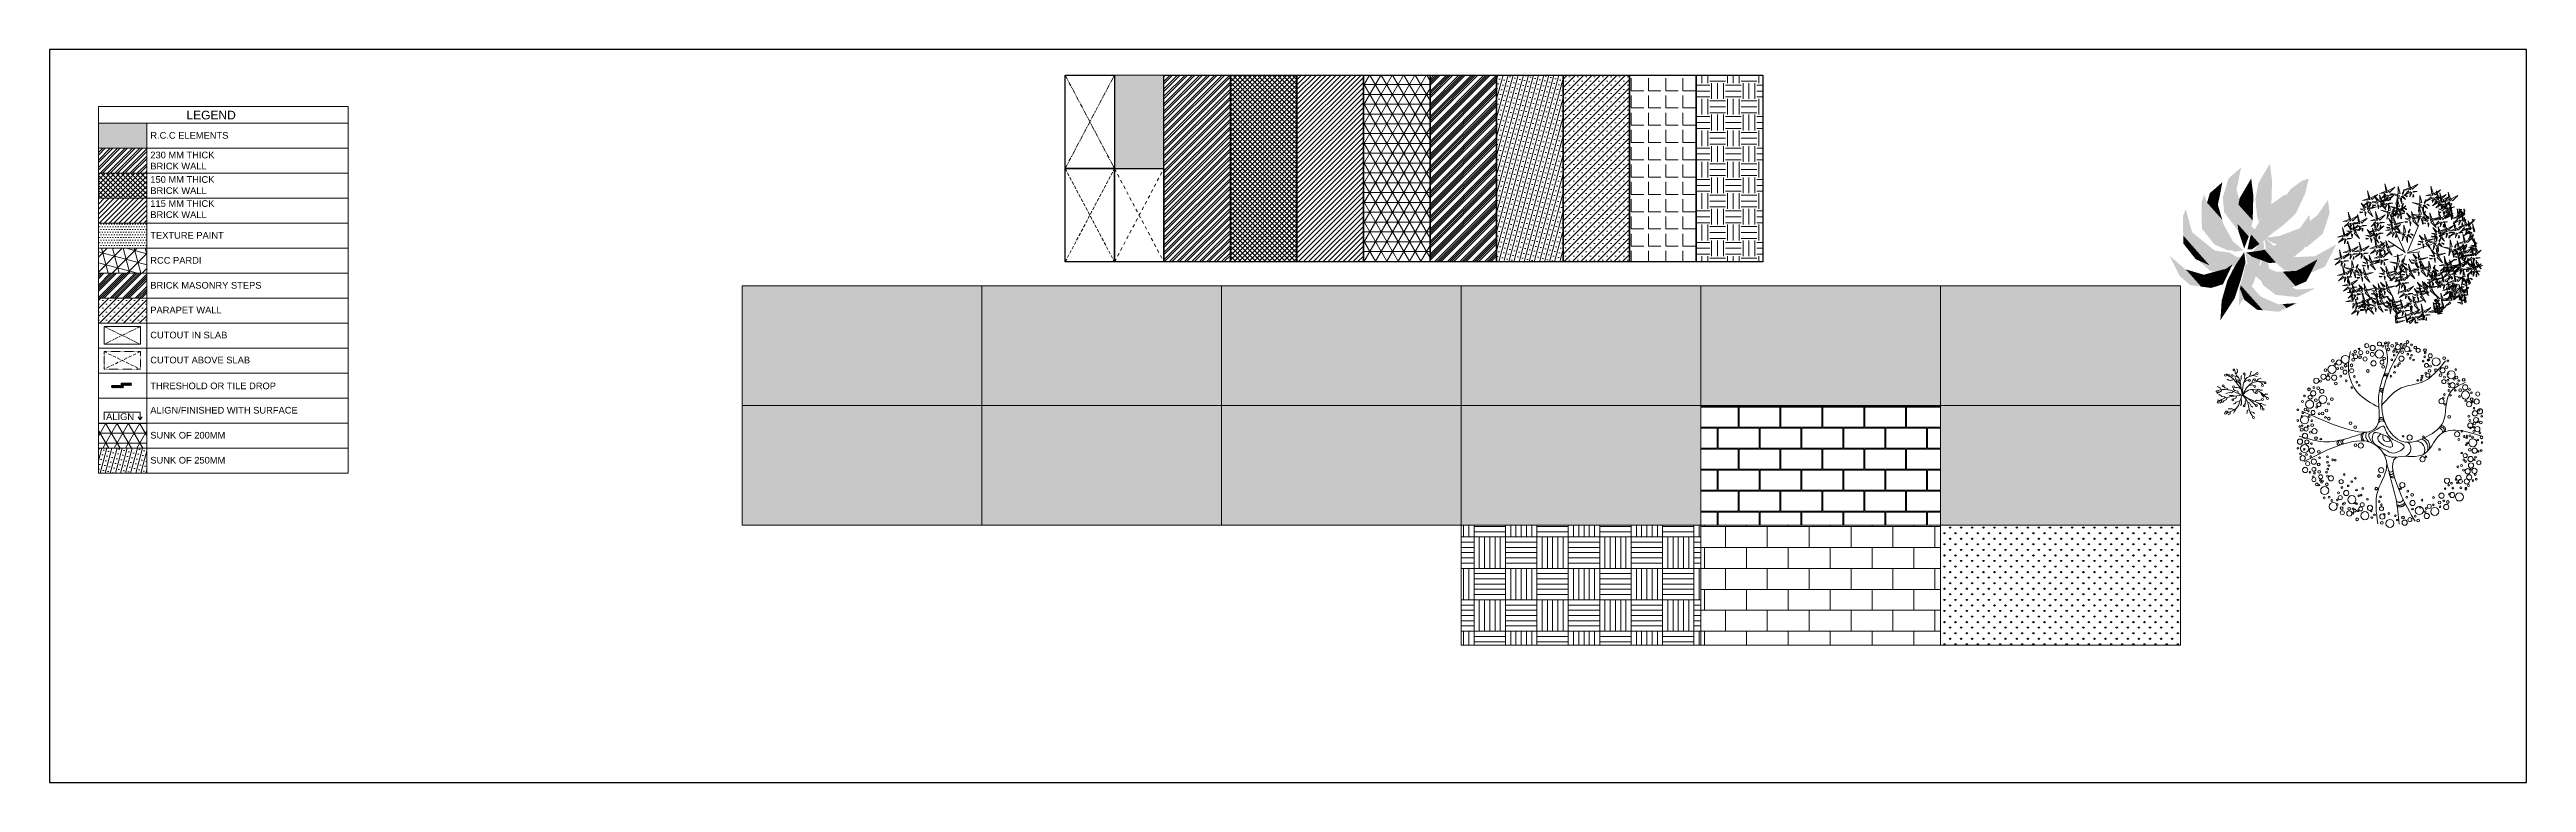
# Model space of a CAD drawing. Header units: millimetres. Extents: x 828494 to 5219521, y -272453 to 431064.
# Drawn here: x 2678440 to 2725742, y 168799 to 182791 of the extents above; entities that cross this region are included whole.
import ezdxf
from ezdxf.enums import TextEntityAlignment as Align

# ---------------------------------------------------------------- set-up
doc = ezdxf.new("R2010")
doc.units = ezdxf.units.MM
doc.header["$LTSCALE"] = 5
doc.header["$MEASUREMENT"] = 0
for name, pattern in [('1', [0]), ('DASH', [1, 0.5, -0.5]), ('DASHED', [0.75, 0.5, -0.25]), ('PHANTOM2', [1.25, 0.625, -0.125, 0.125, -0.125, 0.125, -0.125])]:
    doc.linetypes.add(name, pattern=pattern)
for name, color, linetype, lineweight in [('Area-Mobius', 31, 'Continuous', 9), ('Dotted-Mobius', 252, 'DASH', 13), ('Hatch-column-Mobius', 251, 'Continuous', 9), ('Hatch-wall-Mobius', 251, 'Continuous', 5), ('Hatch-water-Mobius', 131, 'Continuous', 13), ('Landscape-Mobius', 84, 'Continuous', 9), ('Sheet anno-Mobius', 7, '1', 13), ('Sheet tab-Mobius', 7, 'Continuous', 13)]:
    doc.layers.add(name, color=color, linetype=linetype, lineweight=lineweight)
for name, color, linetype, lineweight, true_color in [('Hatch-Bedroom-Mobius', 7, 'Continuous', 0, 0xffcdbd), ('Hatch-dark-Mobius', 7, 'Continuous', 15, 0x474747), ('Hatch-Deck-Mobius', 7, 'Continuous', 15, 0xabbc76), ('Hatch-Kitchen-Mobius', 7, 'Continuous', 0, 0xdbb894), ('Hatch-light-Mobius', 7, 'Continuous', 0, 0xababab), ('Hatch-Living', 7, 'Continuous', 0, 0xffffbd), ('Hatch-Living-Moibus', 7, 'Continuous', 0, 0xfee3c8), ('Hatch-Lobby-Mobius', 7, 'Continuous', 0, 0xfaf299), ('Hatch-staircase-Mobius', 7, 'Continuous', 0, 0xcdcaa7), ('Hatch-toilet gray-Mobius', 7, 'Continuous', 0, 0xe0e1e1), ('Hatch-wooden-Mobius', 7, 'Continuous', 5, 0x645002), ('Tree-1-Mobius', 7, 'Continuous', 5, 0x1f7a00), ('Tree-2-Mobius', 7, 'Continuous', 5, 0x575700)]:
    doc.layers.add(name, color=color, linetype=linetype, lineweight=lineweight, true_color=true_color)
doc.styles.get("Standard").update_dxf_attribs({"font": 'arial.ttf'})
doc.styles.add('TITLE', font='arial.ttf', dxfattribs={"height": 4})

msp = doc.modelspace()

# ---------------------------------------------------------------- texts
at = {"layer": 'Sheet anno-Mobius', "insert": (2679520.6, 175846.2), "char_height": 127.23, "width": 561.687, "attachment_point": 1}
msp.add_mtext('ALIGN', dxfattribs=at)
at = {"layer": 'Sheet tab-Mobius', "style": 'TITLE'}
msp.add_text('LEGEND ', height=164.34, dxfattribs=at).set_placement((2681557.1, 181457.9), align=Align.CENTER)
at = {"layer": 'Sheet tab-Mobius', "ltscale": 3, "char_height": 127.23, "attachment_point": 1}
for s, insert, width in [('R.C.C ELEMENTS ', (2680364.2, 181216.4), 3325.393), ('230 MM THICK \\PBRICK WALL', (2680364.2, 180842), 3816.894), ('150 MM THICK \\PBRICK WALL', (2680364.2, 180374.3), 3816.894), ('115 MM THICK\\PBRICK WALL', (2680364.2, 179914.8), 3816.894), ('TEXTURE PAINT', (2680364.2, 179307.8), 3816.894), ('RCC PARDI', (2680364.2, 178830.7), 3816.894), ('BRICK MASONRY STEPS', (2680364.2, 178353.6), 3816.894), ('PARAPET WALL', (2680363.8, 177881.6), 3816.894), ('CUTOUT IN SLAB', (2680363.8, 177404.5), 3816.894), ('CUTOUT ABOVE SLAB', (2680363.8, 176927.4), 3816.894)]:
    msp.add_mtext(s, dxfattribs=dict(at, insert=insert, width=width))
at = {"layer": 'Sheet tab-Mobius', "char_height": 127.23, "width": 3816.894, "attachment_point": 1}
for s, insert in [('ALIGN/FINISHED WITH SURFACE', (2680364.2, 175968.8)), ('THRESHOLD OR TILE DROP', (2680364.2, 176433.8)), ('SUNK OF 200MM', (2680364.2, 175491.7)), ('SUNK OF 250MM', (2680364.2, 175014.6))]:
    msp.add_mtext(s, dxfattribs=dict(at, insert=insert))

# ---------------------------------------------------------------- blocks, each defined once
blk = doc.blocks.new('ap rendered palm')
at = {"layer": 'Tree-2-Mobius'}
h = blk.add_hatch(color=250, dxfattribs=at)
h.paths.add_polyline_path([(-3.49, 1.16), (-4.28, 0.82), (-4.89, -0.39), (-3.73, 0.25), (-2.64, 0.3), (-2.6, 0.28), (-2.26, 0.55), (-1.59, 0.6), (-2.05, 1), (-2.42, 1.07), (-2.71, 1.05), (-3.87, 0.42)])
h.paths.add_polyline_path([(-3.17, -0.24), (-3.28, -0.25), (-4.16, -0.98), (-4.53, -2.11), (-4.44, -2.82), (-4.25, -2.55), (-3.87, -2), (-3.46, -1.67), (-3.51, -1.31)])
h.paths.add_polyline_path([(-1.32, -0.52), (-1.67, -0.39), (-2.05, -0.54), (-2.85, -1.2), (-2.91, -1.28), (-1.82, -0.86), (-1.13, -0.77), (-1.06, -0.7)])
h.paths.add_polyline_path([(-2.17, -2.36), (-1.67, -1.26), (-1.31, -0.93), (-1.32, -0.93), (-2.02, -1.46), (-2.68, -2.07), (-3.19, -3.16), (-3.39, -3.98), (-3.03, -3.87), (-2.41, -3.41), (-2.19, -3.12), (-2.37, -3.17)])
h.paths.add_polyline_path([(-0.48, -2.86), (-0.57, -1.93), (-0.68, -1.61), (-0.82, -1.86), (-1.35, -2.54), (-1.39, -3.84), (-1.27, -4.8), (-0.64, -3.73)])
h.paths.add_polyline_path([(0.5, -1.18), (0.45, -1.16), (0.54, -2.06), (0.4, -2.84), (0.55, -3.37), (0.3, -4.59), (0.98, -4), (1.3, -2.96), (1.23, -2.16)])
h.paths.add_polyline_path([(-0.14, -0.9), (-0.23, -0.86), (-0.44, -1.22), (-0.27, -1.36), (-0.26, -1.38)])
h.paths.add_polyline_path([(1.75, -0.39), (1.03, -0.07), (0.83, -0.08), (1.52, -0.38), (2.25, -1.36), (2.32, -2.15), (2.17, -2.64), (2.3, -3.11), (2.46, -2.73), (2.44, -1.25)])
h.paths.add_polyline_path([(1.96, 1.07), (1.55, 1.13), (1.02, 0.99), (0.66, 0.74), (0.89, 1.22), (0.87, 1.22), (0.63, 0.78), (0.28, 0.26), (0.5, 0.31), (0.47, 0.33), (1, 0.69), (2.04, 0.74), (2.55, 0.51), (2.53, 0.57)])
h.paths.add_polyline_path([(0.41, 2.93), (0.16, 2.55), (0.36, 2.03), (0.25, 1.52), (0.4, 1.96)])
h.paths.add_polyline_path([(-0.25, 1.87), (-0.27, 1.89), (-0.36, 1.75), (-0.5, 1.34), (-0.1, 0.99), (-0.04, 0.64), (0.02, 0.73)])
h.paths.add_polyline_path([(-1.59, 2.36), (-2.78, 2.48), (-3.73, 2), (-2.73, 2.07), (-2.49, 1.96), (-2.33, 2.03), (-1.03, 1.81), (-0.81, 1.61), (-0.89, 1.82)])
h.paths.add_polyline_path([(-0.7, 0.71), (-0.77, 0.45), (-0.3, 0.28), (-0.25, 0.24), (-0.22, 0.29)])
h.paths.add_polyline_path([(-0.77, 0.75), (-1.24, 0.95), (-1.16, 0.6), (-0.83, 0.48)])
h.paths.add_polyline_path([(-0.39, -0.02), (-0.37, 0), (-0.8, -0.06), (-0.92, -0.11), (-0.95, -0.23), (-0.91, -0.58), (-0.61, -0.36)])
h.paths.add_polyline_path([(-1.06, -0.16), (-1.47, -0.32), (-1.05, -0.69), (-1.01, -0.65), (-0.98, -0.63)])
for color, points in [(68, [(-2.17, 3.08), (-2.71, 2.81), (-1.97, 2.86)]), (67, [(-0.89, 3.2), (-1.63, 3.27), (-0.99, 2.55), (-0.76, 2.44), (-0.25, 1.87), (-0.2, 1.66), (0.18, 1.23), (0.32, 1.84)]), (54, [(-0.57, 3.17), (-0.89, 3.2), (0.32, 1.84), (0.36, 2.03), (0.13, 2.62)]), (67, [(1.28, 2.39), (0.86, 2.87), (0.66, 2.56), (0.49, 2.06), (1, 1.48), (1.04, 1.55)]), (54, [(1.43, 3.74), (0.86, 2.87), (1.28, 2.39), (1.36, 2.67)]), (68, [(-3.4, 1.35), (-3.87, 0.42), (-3, 0.9)]), (66, [(-2.67, 1.88), (-3.26, 1.62), (-3.4, 1.35), (-3, 0.9), (-2.71, 1.05), (-1.97, 1.09)]), (67, [(-1.68, 1.92), (-2.33, 2.03), (-2.67, 1.88), (-1.97, 1.09), (-1.62, 1.1), (-0.73, 0.74), (-0.28, 0.34)]), (54, [(-1.03, 1.81), (-1.68, 1.92), (-0.28, 0.34), (0.06, 0.03), (-0.1, 0.99)]), (66, [(1, 1.48), (0.49, 2.06), (0.34, 1.6), (0.21, 1.13), (0.59, 0.71), (0.63, 0.78)]), (68, [(1.14, 1.47), (0.77, 0.69), (1.13, 0.94), (1.52, 1.04)]), (66, [(1.67, 1.9), (1.29, 1.78), (1.14, 1.47), (1.52, 1.04), (2.26, 1.24)]), (67, [(2.48, 1.91), (1.95, 1.98), (1.67, 1.9), (2.26, 1.24), (2.34, 1.26), (3.32, 0.97)]), (54, [(3.66, 1.32), (3.09, 1.82), (2.48, 1.91), (3.32, 0.97), (3.34, 0.96), (4.2, 0.23)]), (68, [(0.59, 0.71), (0.21, 1.13), (0.06, 0.58), (0.13, 0.03)]), (67, [(0.62, 0.01), (0.18, -0.08), (0.75, -0.56), (1.27, -1.51), (1.33, -1.74), (2.16, -2.67), (2.32, -2.15), (2.29, -1.88)]), (54, [(1.52, -0.38), (0.63, 0.01), (0.62, 0.01), (2.29, -1.88), (2.25, -1.36)]), (66, [(1.51, 0.71), (1, 0.69), (0.98, 0.68), (1.62, -0.04), (1.75, -0.06), (2.98, -1.06), (3.18, -1.81), (3.42, -2.07), (3.48, -1.92), (3.47, -1.5)]), (67, [(2.03, 0.74), (1.51, 0.71), (3.47, -1.5), (3.46, -0.88)]), (54, [(2.77, 0.42), (2.04, 0.74), (2.03, 0.74), (3.46, -0.88), (3.46, -0.45)]), (67, [(0.49, -1.51), (-0.12, -0.83), (-0.12, -0.83), (-0.32, -1.61), (-0.33, -1.7), (0.45, -2.57), (0.54, -2.06)]), (54, [(0.13, -0.17), (-0.12, -0.83), (0.49, -1.51), (0.45, -1.13)]), (66, [(-0.33, -1.7), (-0.36, -2.78), (0.13, -3.34), (0.38, -2.92), (0.45, -2.57)]), (66, [(1.33, -1.74), (1.57, -2.56), (1.48, -2.98), (1.82, -3.35), (2, -3.2), (2.16, -2.67)]), (68, [(-0.36, -2.78), (-0.37, -3.04), (-0.25, -3.99), (0.13, -3.34)]), (68, [(1.48, -2.98), (1.32, -3.79), (1.82, -3.35)])]:
    blk.add_hatch(color=color, dxfattribs=at).paths.add_polyline_path(points)
h = blk.add_hatch(color=66, dxfattribs=at)
h.paths.add_polyline_path([(-1.63, 3.27), (-1.76, 3.28), (-2.17, 3.08), (-1.97, 2.86), (-1.71, 2.87), (-0.99, 2.55)])
h.paths.add_polyline_path([(-0.2, 1.66), (0.04, 0.62), (0.18, 1.23)])
h = blk.add_hatch(color=66, dxfattribs=at)
h.paths.add_polyline_path([(-2.62, 0.25), (-3.14, -0.17), (-3.29, -0.64), (-2.82, -1.17), (-2.05, -0.54), (-1.96, -0.5)])
h.paths.add_polyline_path([(-1.45, -1.07), (-1.67, -1.26), (-2.03, -2.06), (-1.49, -2.68), (-1.39, -2.61), (-0.82, -1.86), (-0.8, -1.81)])
h = blk.add_hatch(color=67, dxfattribs=at)
h.paths.add_polyline_path([(-1.6, 0.6), (-2.26, 0.55), (-2.62, 0.25), (-1.96, -0.5), (-0.97, -0.12)])
h.paths.add_polyline_path([(-0.26, -0.92), (-0.7, -0.42), (-1.01, -0.65), (-1.45, -1.07), (-0.8, -1.81)])
h = blk.add_hatch(color=54, dxfattribs=at)
h.paths.add_polyline_path([(-1.23, 0.62), (-1.6, 0.6), (-0.97, -0.12), (-0.8, -0.06), (0.02, 0.05), (-0.3, 0.28)])
h.paths.add_polyline_path([(-0.05, -0.13), (-0.3, -0.13), (-0.7, -0.42), (-0.26, -0.92), (-0.19, -0.79)])
h = blk.add_hatch(color=68, dxfattribs=at)
h.paths.add_polyline_path([(0.98, 0.68), (0.47, 0.33), (0.93, 0.05), (1.62, -0.04)])
h.paths.add_polyline_path([(3.42, -2.07), (3.18, -1.81), (3.32, -2.31)])
h = blk.add_hatch(color=68, dxfattribs=at)
h.paths.add_polyline_path([(-3.29, -0.64), (-3.51, -1.31), (-3.42, -2.01), (-3.24, -1.74), (-2.85, -1.2), (-2.82, -1.17)])
h.paths.add_polyline_path([(-1.49, -2.68), (-2.03, -2.06), (-2.17, -2.36), (-2.37, -3.17), (-2.01, -3.06)])
blk = doc.blocks.new('TREE-MJ-COLOUR')
at = {"layer": 'Tree-1-Mobius', "color": 35, "true_color": 0xb87a3d}
for p, q in [((813224, 660622), (813051, 660739)), ((813230, 660611), (813112, 660873)), ((813252, 660611), (813431, 660672)), ((813258, 660627), (813375, 660907)), ((813001, 660521), (812855, 660482)), ((813207, 660594), (813112, 660566)), ((813230, 660583), (813179, 660371)), ((813258, 660605), (813386, 660622)), ((813274, 660544), (813297, 660505)), ((813174, 660265), (813157, 660170))]:
    blk.add_line(p, q, dxfattribs=at)
at = {"layer": 'Tree-1-Mobius', "color": 32}
blk.add_line((813431, 660672), (813509, 660700), dxfattribs=at)
at = {"layer": 'Tree-1-Mobius', "color": 80, "true_color": 0x3bec13}
for points in [[(812846, 661191), (812860, 661174), (812780, 661166), (812841, 661188)], [(812858, 661194), (812833, 661268), (812845, 661184), (812858, 661194)], [(812866, 661193), (812936, 661230), (812880, 661176), (812869, 661189)], [(812955, 661170), (812934, 661160), (812903, 661213), (812951, 661166)], [(813016, 661178), (813030, 661161), (812950, 661152), (813012, 661174)], [(812986, 661160), (812969, 661145), (812959, 661225), (812982, 661164)], [(813030, 661266), (813044, 661249), (812964, 661241), (813026, 661263)], [(813019, 661236), (813029, 661215), (812974, 661184), (813023, 661231)], [(813028, 661181), (813004, 661254), (813015, 661170), (813028, 661181)], [(813042, 661269), (813017, 661343), (813029, 661259), (813042, 661269)], [(813036, 661180), (813107, 661217), (813050, 661163), (813040, 661176)], [(813042, 661226), (813037, 661171), (813057, 661216), (813045, 661221)], [(813050, 661268), (813121, 661305), (813064, 661251), (813053, 661264)], [(813071, 661199), (813068, 661168), (813077, 661175), (813075, 661195)], [(813074, 661230), (813113, 661227), (813069, 661219), (813070, 661227)], [(813151, 661227), (813074, 661239), (813155, 661210), (813151, 661227)], [(813148, 661215), (813170, 661219), (813140, 661145), (813149, 661209)], [(813156, 661233), (813156, 661313), (813177, 661238), (813161, 661235)], [(813170, 661191), (813193, 661190), (813195, 661128), (813176, 661192)], [(813190, 661206), (813236, 661176), (813205, 661215), (813195, 661208)], [(813200, 661237), (813222, 661270), (813208, 661227), (813202, 661232)], [(813276, 661301), (813290, 661283), (813210, 661275), (813271, 661297)], [(813265, 661270), (813275, 661249), (813220, 661219), (813268, 661266)], [(813227, 661220), (813253, 661203), (813251, 661214), (813232, 661221)], [(813288, 661303), (813263, 661377), (813275, 661293), (813288, 661303)], [(813288, 661260), (813282, 661205), (813303, 661250), (813291, 661255)], [(813296, 661303), (813367, 661339), (813310, 661285), (813299, 661298)], [(813317, 661233), (813314, 661202), (813322, 661209), (813320, 661229)], [(813320, 661264), (813359, 661261), (813315, 661253), (813315, 661261)], [(813388, 661138), (813388, 661218), (813409, 661143), (813393, 661139)], [(813514, 661239), (813529, 661222), (813449, 661214), (813510, 661236)], [(813504, 661208), (813514, 661188), (813459, 661157), (813507, 661204)], [(813527, 661242), (813502, 661316), (813514, 661231), (813527, 661242)], [(813576, 661191), (813590, 661174), (813510, 661166), (813572, 661188)], [(813526, 661198), (813521, 661143), (813541, 661189), (813530, 661194)], [(813535, 661241), (813605, 661278), (813549, 661224), (813538, 661237)], [(813559, 661203), (813598, 661199), (813554, 661192), (813554, 661200)], [(813588, 661194), (813563, 661268), (813575, 661184), (813588, 661194)], [(813596, 661193), (813667, 661230), (813610, 661176), (813600, 661189)], [(813622, 661174), (813598, 661248), (813609, 661163), (813622, 661174)], [(813630, 661173), (813701, 661210), (813644, 661156), (813634, 661169)], [(812641, 660966), (812655, 660949), (812575, 660941), (812636, 660963)], [(812653, 660969), (812628, 661043), (812640, 660959), (812653, 660969)], [(812661, 660968), (812732, 661005), (812675, 660951), (812664, 660964)], [(812736, 660939), (812751, 660922), (812670, 660914), (812732, 660936)], [(812685, 660930), (812724, 660927), (812680, 660919), (812681, 660927)], [(812748, 660942), (812724, 661016), (812736, 660931), (812748, 660942)], [(812783, 661042), (812751, 661044), (812758, 661036), (812778, 661038)], [(812809, 661072), (812754, 661076), (812800, 661057), (812804, 661068)], [(812756, 660941), (812827, 660978), (812771, 660924), (812760, 660937)], [(812818, 661095), (812798, 661085), (812766, 661138), (812814, 661091)], [(812835, 661161), (812845, 661140), (812790, 661109), (812838, 661156)], [(812814, 661040), (812811, 661000), (812803, 661045), (812811, 661044)], [(812849, 661085), (812832, 661070), (812823, 661150), (812846, 661089)], [(812852, 661065), (812890, 660994), (812835, 661050), (812847, 661061)], [(812852, 661073), (812926, 661099), (812841, 661085), (812852, 661073)], [(812857, 661151), (812852, 661096), (812872, 661141), (812861, 661146)], [(812927, 660973), (812942, 660956), (812862, 660948), (812923, 660970)], [(812887, 661124), (812884, 661093), (812892, 661100), (812890, 661120)], [(812890, 661155), (812929, 661152), (812885, 661144), (812885, 661152)], [(812919, 661117), (812888, 661119), (812895, 661111), (812915, 661113)], [(812945, 661147), (812890, 661151), (812936, 661132), (812941, 661143)], [(812940, 660976), (812915, 661050), (812927, 660965), (812940, 660976)], [(812951, 661115), (812948, 661075), (812939, 661120), (812947, 661119)], [(812947, 660975), (813018, 661012), (812962, 660958), (812951, 660971)], [(813005, 661147), (813015, 661126), (812961, 661096), (813009, 661143)], [(812972, 660937), (813011, 660933), (812967, 660926), (812967, 660934)], [(812988, 661140), (813026, 661069), (812971, 661125), (812984, 661136)], [(813049, 661050), (812972, 661062), (813052, 661033), (813049, 661050)], [(812989, 661148), (813062, 661174), (812978, 661160), (812989, 661148)], [(813028, 661137), (813023, 661082), (813043, 661128), (813032, 661133)], [(813046, 661037), (813068, 661042), (813038, 660967), (813047, 661032)], [(813053, 661056), (813053, 661136), (813075, 661061), (813059, 661057)], [(813105, 660931), (813084, 660921), (813053, 660975), (813101, 660928)], [(813057, 661110), (813054, 661079), (813063, 661086), (813061, 661106)], [(813060, 661142), (813100, 661138), (813055, 661130), (813056, 661138)], [(813144, 661090), (813068, 661103), (813148, 661074), (813144, 661090)], [(813068, 661014), (813091, 661013), (813093, 660950), (813073, 661015)], [(813103, 660874), (813079, 660948), (813091, 660863), (813103, 660874)], [(813146, 661069), (813160, 661051), (813080, 661043), (813142, 661065)], [(813087, 661029), (813134, 660999), (813103, 661038), (813093, 661030)], [(813135, 661038), (813145, 661017), (813090, 660987), (813139, 661034)], [(813098, 661060), (813120, 661093), (813106, 661050), (813099, 661054)], [(813136, 660921), (813119, 660906), (813109, 660986), (813132, 660925)], [(813124, 661043), (813151, 661025), (813149, 661036), (813130, 661044)], [(813139, 660909), (813212, 660935), (813128, 660922), (813139, 660909)], [(813158, 661071), (813133, 661145), (813145, 661061), (813158, 661071)], [(813141, 661078), (813163, 661083), (813133, 661008), (813142, 661073)], [(813149, 661097), (813149, 661177), (813171, 661102), (813154, 661098)], [(813158, 661028), (813153, 660973), (813173, 661018), (813161, 661024)], [(813163, 661055), (813186, 661054), (813188, 660991), (813169, 661056)], [(813166, 661071), (813237, 661108), (813180, 661053), (813169, 661066)], [(813183, 661070), (813229, 661040), (813198, 661079), (813188, 661071)], [(813187, 661001), (813184, 660970), (813193, 660977), (813191, 660997)], [(813190, 661033), (813229, 661029), (813185, 661021), (813186, 661029)], [(813194, 661101), (813215, 661134), (813201, 661091), (813195, 661095)], [(813220, 661084), (813247, 661066), (813244, 661077), (813226, 661085)], [(813261, 660940), (813229, 660942), (813236, 660934), (813256, 660936)], [(813287, 660970), (813231, 660974), (813277, 660954), (813282, 660966)], [(813296, 660993), (813276, 660982), (813244, 661036), (813292, 660989)], [(813292, 660937), (813289, 660898), (813281, 660942), (813288, 660942)], [(813327, 660982), (813310, 660968), (813300, 661048), (813323, 660987)], [(813376, 661009), (813300, 661021), (813380, 660992), (813376, 661009)], [(813383, 661131), (813306, 661144), (813387, 661115), (813383, 661131)], [(813330, 660962), (813368, 660892), (813313, 660948), (813325, 660959)], [(813330, 660970), (813403, 660996), (813319, 660983), (813330, 660970)], [(813373, 660997), (813395, 661001), (813365, 660926), (813374, 660991)], [(813380, 661119), (813402, 661124), (813372, 661049), (813381, 661114)], [(813381, 661015), (813381, 661095), (813403, 661020), (813386, 661016)], [(813395, 660973), (813418, 660972), (813420, 660909), (813401, 660974)], [(813402, 661095), (813425, 661095), (813427, 661032), (813408, 661097)], [(813415, 660988), (813461, 660958), (813430, 660997), (813420, 660989)], [(813452, 660926), (813420, 660929), (813427, 660920), (813447, 660923)], [(813422, 661111), (813468, 661081), (813437, 661120), (813427, 661112)], [(813478, 660956), (813423, 660960), (813469, 660941), (813473, 660952)], [(813426, 661019), (813447, 661052), (813433, 661009), (813427, 661014)], [(813433, 661142), (813454, 661175), (813440, 661132), (813434, 661136)], [(813487, 660979), (813467, 660969), (813435, 661022), (813483, 660975)], [(813452, 661002), (813479, 660984), (813476, 660995), (813458, 661003)], [(813459, 661124), (813485, 661107), (813483, 661118), (813464, 661126)], [(813483, 660924), (813480, 660884), (813472, 660929), (813480, 660928)], [(813518, 660969), (813501, 660954), (813492, 661034), (813515, 660973)], [(813521, 660949), (813559, 660879), (813504, 660934), (813516, 660945)], [(813521, 660957), (813595, 660983), (813510, 660969), (813521, 660957)], [(813565, 661161), (813575, 661140), (813520, 661109), (813569, 661156)], [(813596, 660980), (813611, 660963), (813531, 660955), (813592, 660977)], [(813586, 660949), (813595, 660929), (813541, 660898), (813589, 660945)], [(813610, 661171), (813624, 661154), (813544, 661146), (813606, 661167)], [(813556, 661172), (813553, 661140), (813561, 661147), (813559, 661167)], [(813599, 661140), (813609, 661119), (813555, 661089), (813603, 661136)], [(813588, 661151), (813583, 661096), (813603, 661141), (813591, 661146)], [(813609, 660983), (813584, 661057), (813596, 660972), (813609, 660983)], [(813615, 661042), (813584, 661044), (813591, 661036), (813611, 661038)], [(813642, 661072), (813586, 661076), (813632, 661057), (813637, 661068)], [(813651, 661095), (813631, 661085), (813599, 661138), (813647, 661091)], [(813608, 660939), (813603, 660884), (813623, 660930), (813612, 660935)], [(813617, 661124), (813614, 661093), (813623, 661100), (813621, 661120)], [(813620, 661155), (813659, 661152), (813615, 661144), (813616, 661152)], [(813616, 660982), (813687, 661019), (813631, 660965), (813620, 660978)], [(813622, 661130), (813617, 661075), (813637, 661121), (813626, 661126)], [(813647, 661040), (813644, 661000), (813635, 661045), (813643, 661044)], [(813641, 660944), (813680, 660940), (813636, 660933), (813636, 660940)], [(813670, 660867), (813645, 660941), (813657, 660856), (813670, 660867)], [(813651, 661104), (813648, 661072), (813657, 661079), (813655, 661099)], [(813654, 661135), (813694, 661131), (813649, 661124), (813650, 661131)], [(813682, 661085), (813665, 661070), (813655, 661150), (813678, 661089)], [(813685, 661065), (813723, 660994), (813668, 661050), (813680, 661061)], [(813685, 661073), (813758, 661099), (813674, 661085), (813685, 661073)], [(813794, 661001), (813809, 660983), (813728, 660975), (813790, 660997)], [(813784, 660970), (813793, 660949), (813739, 660919), (813787, 660966)], [(813772, 660867), (813748, 660941), (813759, 660856), (813772, 660867)], [(813807, 661003), (813782, 661077), (813794, 660993), (813807, 661003)], [(813806, 660960), (813801, 660905), (813821, 660950), (813810, 660955)], [(813839, 660965), (813878, 660961), (813833, 660953), (813834, 660961)], [(813836, 660933), (813833, 660902), (813841, 660909), (813839, 660929)], [(813882, 660915), (813857, 660988), (813869, 660904), (813882, 660915)], [(813889, 660914), (813960, 660951), (813904, 660897), (813893, 660910)], [(813023, 660686), (813003, 660675), (812971, 660729), (813019, 660682)], [(813091, 660871), (813105, 660854), (813025, 660846), (813087, 660867)], [(813054, 660676), (813037, 660661), (813027, 660741), (813050, 660680)], [(813080, 660840), (813090, 660819), (813036, 660789), (813084, 660836)], [(813069, 660878), (813038, 660881), (813045, 660872), (813065, 660875)], [(813095, 660908), (813040, 660912), (813086, 660893), (813091, 660905)], [(813057, 660656), (813095, 660585), (813040, 660641), (813052, 660652)], [(813057, 660663), (813130, 660690), (813046, 660676), (813057, 660663)], [(813101, 660876), (813098, 660837), (813089, 660881), (813097, 660880)], [(813103, 660830), (813098, 660775), (813118, 660821), (813107, 660826)], [(813111, 660873), (813182, 660910), (813126, 660856), (813115, 660869)], [(813138, 660901), (813177, 660831), (813121, 660886), (813134, 660897)], [(813132, 660804), (813129, 660772), (813138, 660779), (813136, 660799)], [(813135, 660835), (813175, 660831), (813130, 660824), (813131, 660831)], [(813213, 660818), (813136, 660830), (813216, 660801), (813213, 660818)], [(813209, 660806), (813231, 660810), (813201, 660736), (813211, 660800)], [(813217, 660824), (813217, 660904), (813239, 660829), (813222, 660825)], [(813232, 660782), (813255, 660781), (813256, 660719), (813237, 660783)], [(813251, 660797), (813298, 660767), (813266, 660806), (813257, 660798)], [(813262, 660828), (813283, 660861), (813270, 660818), (813263, 660823)], [(813288, 660811), (813315, 660794), (813313, 660805), (813294, 660812)], [(813397, 660701), (813366, 660704), (813373, 660695), (813393, 660698)], [(813423, 660731), (813368, 660735), (813414, 660716), (813419, 660727)], [(813433, 660754), (813412, 660744), (813381, 660797), (813429, 660750)], [(813429, 660699), (813426, 660659), (813417, 660704), (813425, 660703)], [(813464, 660744), (813447, 660729), (813437, 660809), (813460, 660748)], [(813466, 660724), (813504, 660654), (813449, 660709), (813462, 660720)], [(813467, 660732), (813540, 660758), (813456, 660744), (813467, 660732)], [(813540, 660722), (813463, 660735), (813544, 660706), (813540, 660722)], [(813540, 660783), (813509, 660785), (813516, 660777), (813536, 660779)], [(813566, 660813), (813511, 660817), (813557, 660798), (813562, 660809)], [(813576, 660836), (813556, 660825), (813524, 660879), (813572, 660832)], [(813537, 660710), (813559, 660715), (813529, 660640), (813538, 660705)], [(813545, 660729), (813545, 660809), (813567, 660733), (813550, 660730)], [(813559, 660686), (813582, 660685), (813584, 660623), (813565, 660688)], [(813572, 660781), (813569, 660741), (813560, 660785), (813568, 660785)], [(813587, 660594), (813570, 660579), (813560, 660659), (813583, 660598)], [(813579, 660702), (813625, 660672), (813594, 660711), (813584, 660703)], [(813607, 660826), (813590, 660811), (813580, 660891), (813603, 660830)], [(813590, 660733), (813611, 660766), (813597, 660723), (813591, 660727)], [(813658, 660864), (813672, 660847), (813592, 660839), (813654, 660861)], [(813609, 660806), (813648, 660735), (813592, 660791), (813605, 660802)], [(813610, 660813), (813683, 660840), (813599, 660826), (813610, 660813)], [(813647, 660833), (813657, 660813), (813602, 660782), (813651, 660829)], [(813616, 660715), (813642, 660698), (813640, 660709), (813621, 660717)], [(813704, 660661), (813627, 660673), (813708, 660645), (813704, 660661)], [(813638, 660913), (813635, 660881), (813643, 660888), (813641, 660908)], [(813670, 660823), (813665, 660768), (813685, 660814), (813673, 660819)], [(813678, 660866), (813749, 660903), (813692, 660849), (813681, 660862)], [(813701, 660649), (813723, 660653), (813693, 660579), (813702, 660643)], [(813760, 660864), (813774, 660847), (813694, 660839), (813756, 660861)], [(813699, 660797), (813696, 660765), (813705, 660772), (813703, 660792)], [(813702, 660828), (813741, 660824), (813697, 660817), (813698, 660825)], [(813749, 660833), (813759, 660813), (813705, 660782), (813753, 660829)], [(813708, 660668), (813709, 660747), (813730, 660672), (813714, 660669)], [(813794, 660660), (813809, 660642), (813728, 660634), (813790, 660656)], [(813753, 660671), (813775, 660704), (813761, 660662), (813755, 660666)], [(813772, 660823), (813767, 660768), (813787, 660814), (813776, 660819)], [(813780, 660866), (813851, 660903), (813794, 660849), (813784, 660862)], [(813780, 660654), (813806, 660637), (813804, 660648), (813785, 660655)], [(813807, 660662), (813782, 660736), (813794, 660652), (813807, 660662)], [(813801, 660797), (813798, 660765), (813807, 660772), (813805, 660792)], [(813804, 660828), (813844, 660824), (813799, 660817), (813800, 660825)], [(813869, 660912), (813884, 660895), (813804, 660887), (813865, 660908)], [(813859, 660881), (813869, 660860), (813814, 660830), (813862, 660877)], [(813814, 660662), (813885, 660698), (813829, 660644), (813818, 660657)], [(813868, 660628), (813843, 660702), (813855, 660618), (813868, 660628)], [(813881, 660871), (813876, 660816), (813896, 660862), (813885, 660867)], [(813876, 660628), (813947, 660664), (813890, 660610), (813879, 660623)], [(813911, 660844), (813908, 660813), (813916, 660820), (813914, 660840)], [(813914, 660876), (813953, 660872), (813909, 660864), (813909, 660872)], [(813957, 660601), (813932, 660675), (813944, 660590), (813957, 660601)], [(813023, 660413), (813003, 660403), (812971, 660457), (813019, 660409)], [(812980, 660537), (812975, 660482), (812995, 660528), (812984, 660533)], [(812988, 660580), (813059, 660617), (813003, 660563), (812992, 660576)], [(813019, 660631), (813016, 660591), (813007, 660635), (813015, 660635)], [(813013, 660542), (813052, 660538), (813007, 660530), (813008, 660538)], [(813010, 660510), (813007, 660479), (813015, 660486), (813013, 660506)], [(813054, 660403), (813037, 660388), (813027, 660468), (813050, 660407)], [(813057, 660391), (813130, 660417), (813046, 660403), (813057, 660391)], [(813125, 660394), (813140, 660376), (813059, 660368), (813121, 660390)], [(813144, 660504), (813068, 660516), (813148, 660488), (813144, 660504)], [(813138, 660397), (813113, 660470), (813125, 660386), (813138, 660397)], [(813141, 660492), (813163, 660497), (813133, 660422), (813142, 660487)], [(813145, 660396), (813216, 660433), (813160, 660379), (813149, 660391)], [(813149, 660511), (813149, 660591), (813171, 660515), (813154, 660512)], [(813163, 660468), (813186, 660467), (813188, 660405), (813169, 660469)], [(813199, 660335), (813174, 660409), (813186, 660325), (813199, 660335)], [(813183, 660484), (813229, 660454), (813198, 660493), (813188, 660485)], [(813194, 660514), (813215, 660548), (813201, 660505), (813195, 660509)], [(813252, 660410), (813197, 660415), (813243, 660395), (813248, 660407)], [(813262, 660434), (813242, 660423), (813210, 660477), (813258, 660430)], [(813220, 660497), (813247, 660480), (813244, 660491), (813226, 660498)], [(813293, 660423), (813276, 660409), (813266, 660489), (813289, 660428)], [(813295, 660403), (813334, 660333), (813278, 660389), (813291, 660400)], [(813296, 660411), (813369, 660437), (813285, 660424), (813296, 660411)], [(813329, 660503), (813297, 660506), (813305, 660497), (813325, 660500)], [(813355, 660533), (813300, 660537), (813346, 660518), (813351, 660530)], [(813364, 660556), (813344, 660546), (813312, 660600), (813360, 660553)], [(813349, 660408), (813318, 660410), (813325, 660402), (813345, 660404)], [(813375, 660438), (813320, 660442), (813366, 660423), (813371, 660434)], [(813385, 660461), (813364, 660450), (813333, 660504), (813381, 660457)], [(813360, 660501), (813357, 660462), (813349, 660506), (813357, 660505)], [(813395, 660546), (813378, 660531), (813369, 660611), (813392, 660550)], [(813381, 660406), (813378, 660366), (813369, 660410), (813377, 660410)], [(813398, 660526), (813436, 660456), (813381, 660511), (813394, 660522)], [(813398, 660534), (813472, 660560), (813388, 660547), (813398, 660534)], [(813416, 660451), (813399, 660436), (813389, 660516), (813412, 660455)], [(813418, 660431), (813457, 660360), (813401, 660416), (813414, 660427)], [(813479, 660436), (813402, 660448), (813482, 660420), (813479, 660436)], [(813419, 660438), (813492, 660465), (813408, 660451), (813419, 660438)], [(813476, 660424), (813498, 660428), (813468, 660354), (813477, 660418)], [(813483, 660443), (813484, 660522), (813505, 660447), (813489, 660444)], [(813520, 660551), (813488, 660554), (813496, 660545), (813516, 660548)], [(813546, 660581), (813491, 660585), (813537, 660566), (813542, 660577)], [(813498, 660400), (813521, 660399), (813523, 660337), (813503, 660401)], [(813556, 660604), (813535, 660594), (813503, 660647), (813551, 660600)], [(813517, 660416), (813564, 660385), (813533, 660424), (813523, 660417)], [(813528, 660446), (813550, 660479), (813536, 660437), (813529, 660441)], [(813566, 660335), (813549, 660320), (813539, 660400), (813562, 660339)], [(813551, 660549), (813548, 660509), (813540, 660554), (813548, 660553)], [(813568, 660383), (813543, 660457), (813555, 660372), (813568, 660383)], [(813555, 660429), (813581, 660412), (813579, 660423), (813560, 660430)], [(813589, 660574), (813627, 660504), (813572, 660559), (813585, 660570)], [(813575, 660382), (813646, 660419), (813590, 660365), (813579, 660378)], [(813590, 660582), (813663, 660608), (813579, 660594), (813590, 660582)], [(813658, 660496), (813672, 660479), (813592, 660471), (813654, 660492)], [(813647, 660465), (813657, 660445), (813602, 660414), (813651, 660461)], [(813643, 660322), (813618, 660395), (813630, 660311), (813643, 660322)], [(813685, 660428), (813699, 660411), (813619, 660402), (813681, 660424)], [(813674, 660397), (813684, 660376), (813630, 660346), (813678, 660393)], [(813663, 660428), (813632, 660431), (813639, 660422), (813659, 660425)], [(813689, 660458), (813634, 660462), (813680, 660443), (813685, 660455)], [(813670, 660499), (813645, 660573), (813657, 660488), (813670, 660499)], [(813699, 660481), (813678, 660471), (813647, 660525), (813695, 660478)], [(813670, 660455), (813665, 660400), (813685, 660446), (813673, 660451)], [(813697, 660431), (813673, 660504), (813684, 660420), (813697, 660431)], [(813678, 660498), (813749, 660535), (813692, 660481), (813681, 660494)], [(813695, 660426), (813692, 660387), (813683, 660431), (813691, 660430)], [(813699, 660429), (813696, 660397), (813705, 660404), (813703, 660424)], [(813702, 660460), (813741, 660456), (813697, 660449), (813698, 660456)], [(813730, 660471), (813713, 660456), (813703, 660536), (813726, 660475)], [(813705, 660430), (813776, 660467), (813719, 660413), (813709, 660426)], [(813732, 660451), (813771, 660381), (813715, 660436), (813728, 660447)], [(813733, 660459), (813806, 660485), (813722, 660472), (813733, 660459)], [(813723, 660625), (813746, 660624), (813748, 660562), (813729, 660626)], [(813729, 660392), (813769, 660388), (813724, 660380), (813725, 660388)], [(813784, 660629), (813793, 660608), (813739, 660578), (813787, 660625)], [(813808, 660476), (813822, 660458), (813742, 660450), (813804, 660472)], [(813743, 660641), (813789, 660610), (813758, 660649), (813748, 660642)], [(813779, 660538), (813748, 660540), (813755, 660531), (813775, 660534)], [(813805, 660567), (813750, 660571), (813796, 660552), (813801, 660564)], [(813797, 660445), (813807, 660424), (813753, 660394), (813801, 660441)], [(813815, 660590), (813794, 660580), (813763, 660634), (813811, 660587)], [(813856, 660626), (813870, 660608), (813790, 660600), (813851, 660622)], [(813820, 660478), (813796, 660552), (813807, 660468), (813820, 660478)], [(813811, 660535), (813808, 660496), (813799, 660540), (813807, 660539)], [(813845, 660595), (813855, 660574), (813800, 660544), (813848, 660591)], [(813806, 660619), (813801, 660564), (813821, 660609), (813810, 660614)], [(813820, 660435), (813815, 660380), (813835, 660425), (813824, 660430)], [(813846, 660580), (813829, 660566), (813819, 660645), (813842, 660584)], [(813828, 660478), (813899, 660514), (813842, 660460), (813832, 660473)], [(813848, 660560), (813887, 660490), (813831, 660546), (813844, 660556)], [(813839, 660624), (813878, 660620), (813833, 660612), (813834, 660620)], [(813836, 660592), (813833, 660561), (813841, 660568), (813839, 660588)], [(813849, 660568), (813922, 660594), (813838, 660581), (813849, 660568)], [(813845, 660354), (813845, 660434), (813867, 660359), (813850, 660355)], [(813849, 660408), (813846, 660377), (813855, 660384), (813853, 660404)], [(813852, 660440), (813891, 660436), (813847, 660428), (813848, 660436)], [(813868, 660585), (813863, 660530), (813883, 660575), (813871, 660580)], [(813945, 660598), (813959, 660581), (813879, 660573), (813940, 660595)], [(813945, 660455), (813959, 660438), (813879, 660430), (813940, 660452)], [(813934, 660568), (813944, 660547), (813889, 660516), (813937, 660563)], [(813934, 660424), (813944, 660404), (813889, 660373), (813937, 660420)], [(813890, 660358), (813911, 660391), (813898, 660348), (813891, 660352)], [(813897, 660558), (813894, 660527), (813903, 660534), (813901, 660554)], [(813900, 660590), (813939, 660586), (813895, 660578), (813896, 660586)], [(813957, 660458), (813932, 660532), (813944, 660447), (813957, 660458)], [(813957, 660557), (813951, 660502), (813971, 660548), (813960, 660553)], [(813957, 660414), (813951, 660359), (813971, 660405), (813960, 660410)], [(813965, 660600), (814036, 660637), (813979, 660583), (813968, 660596)], [(813965, 660457), (814036, 660494), (813979, 660440), (813968, 660453)], [(813986, 660531), (813983, 660499), (813991, 660506), (813989, 660526)], [(813989, 660562), (814028, 660558), (813984, 660551), (813984, 660559)], [(813989, 660419), (814028, 660415), (813984, 660408), (813984, 660416)], [(813019, 660358), (813016, 660319), (813007, 660363), (813015, 660362)], [(813057, 660383), (813095, 660313), (813040, 660368), (813052, 660379)], [(813115, 660363), (813124, 660342), (813070, 660312), (813118, 660359)], [(813187, 660332), (813201, 660315), (813121, 660307), (813183, 660329)], [(813137, 660353), (813132, 660298), (813152, 660344), (813141, 660349)], [(813228, 660216), (813242, 660199), (813162, 660191), (813223, 660213)], [(813170, 660358), (813209, 660354), (813164, 660346), (813165, 660354)], [(813167, 660326), (813164, 660295), (813172, 660302), (813170, 660322)], [(813199, 660292), (813194, 660236), (813214, 660282), (813202, 660287)], [(813226, 660381), (813195, 660383), (813202, 660375), (813222, 660377)], [(813207, 660334), (813278, 660371), (813221, 660317), (813210, 660330)], [(813240, 660219), (813215, 660293), (813227, 660209), (813240, 660219)], [(813228, 660265), (813225, 660233), (813234, 660241), (813232, 660261)], [(813231, 660296), (813270, 660293), (813226, 660285), (813227, 660293)], [(813258, 660378), (813255, 660339), (813246, 660383), (813254, 660383)], [(813248, 660218), (813319, 660255), (813262, 660201), (813251, 660214)], [(813272, 660180), (813311, 660177), (813267, 660169), (813268, 660177)], [(813378, 660188), (813358, 660178), (813326, 660232), (813374, 660184)], [(813377, 660203), (813345, 660206), (813352, 660197), (813372, 660200)], [(813403, 660233), (813347, 660237), (813394, 660218), (813398, 660230)], [(813412, 660256), (813392, 660246), (813360, 660300), (813408, 660253)], [(813412, 660166), (813485, 660192), (813401, 660178), (813412, 660166)], [(813445, 660203), (813413, 660206), (813421, 660197), (813441, 660200)], [(813443, 660246), (813426, 660231), (813416, 660311), (813440, 660250)], [(813471, 660233), (813416, 660237), (813462, 660218), (813467, 660230)], [(813481, 660256), (813460, 660246), (813428, 660300), (813476, 660253)], [(813446, 660234), (813520, 660260), (813435, 660247), (813446, 660234)], [(813499, 660292), (813468, 660294), (813475, 660286), (813495, 660288)], [(813525, 660322), (813470, 660326), (813516, 660307), (813521, 660318)], [(813535, 660345), (813515, 660335), (813483, 660388), (813531, 660341)], [(813511, 660246), (813494, 660231), (813485, 660311), (813508, 660250)], [(813555, 660380), (813570, 660363), (813490, 660355), (813551, 660377)], [(813545, 660349), (813554, 660329), (813500, 660298), (813548, 660345)], [(813514, 660234), (813588, 660260), (813504, 660247), (813514, 660234)], [(813531, 660290), (813528, 660250), (813519, 660295), (813527, 660294)], [(813568, 660315), (813607, 660244), (813552, 660300), (813564, 660311)], [(813569, 660323), (813642, 660349), (813558, 660335), (813569, 660323)], [(813567, 660339), (813562, 660284), (813582, 660330), (813571, 660335)], [(813631, 660319), (813645, 660301), (813565, 660293), (813626, 660315)], [(813620, 660288), (813630, 660267), (813575, 660237), (813623, 660284)], [(813597, 660313), (813594, 660281), (813602, 660288), (813600, 660308)], [(813600, 660344), (813639, 660340), (813595, 660333), (813595, 660341)], [(813692, 660237), (813706, 660220), (813626, 660212), (813688, 660233)], [(813637, 660104), (813711, 660131), (813626, 660117), (813637, 660104)], [(813643, 660278), (813637, 660223), (813657, 660269), (813646, 660274)], [(813681, 660206), (813691, 660185), (813637, 660155), (813685, 660202)], [(813651, 660321), (813722, 660358), (813665, 660304), (813654, 660316)], [(813672, 660251), (813669, 660220), (813677, 660227), (813675, 660247)], [(813675, 660283), (813714, 660279), (813670, 660271), (813670, 660279)], [(813704, 660240), (813679, 660314), (813691, 660229), (813704, 660240)], [(813697, 660387), (813692, 660332), (813712, 660378), (813701, 660383)], [(813704, 660196), (813699, 660141), (813719, 660187), (813707, 660192)], [(813712, 660239), (813783, 660276), (813726, 660222), (813716, 660235)], [(813726, 660360), (813723, 660329), (813732, 660336), (813730, 660356)], [(813733, 660169), (813730, 660138), (813739, 660145), (813737, 660165)], [(813736, 660201), (813775, 660197), (813731, 660189), (813732, 660197)], [(813815, 660203), (813829, 660186), (813749, 660177), (813811, 660199)], [(813804, 660172), (813814, 660151), (813759, 660121), (813808, 660168)], [(813841, 660347), (813764, 660360), (813844, 660331), (813841, 660347)], [(813827, 660206), (813802, 660279), (813814, 660195), (813827, 660206)], [(813827, 660162), (813822, 660107), (813842, 660153), (813830, 660158)], [(813837, 660335), (813859, 660340), (813829, 660265), (813839, 660330)], [(813835, 660205), (813906, 660242), (813849, 660188), (813838, 660201)], [(813856, 660135), (813853, 660104), (813862, 660111), (813860, 660131)], [(813859, 660167), (813898, 660163), (813854, 660155), (813855, 660163)], [(813860, 660311), (813883, 660311), (813884, 660248), (813865, 660313)], [(813879, 660327), (813926, 660297), (813894, 660336), (813885, 660328)], [(813916, 660340), (813943, 660323), (813941, 660334), (813922, 660342)], [(813986, 660388), (813983, 660356), (813991, 660363), (813989, 660383)]]:
    blk.add_lwpolyline(points, dxfattribs=at)
at = {"layer": 'Tree-1-Mobius', "color": 203, "true_color": 0xb067c5}
for points in [[(813698, 661179), (813713, 661161), (813632, 661153), (813694, 661175)], [(813711, 661181), (813686, 661255), (813698, 661171), (813711, 661181)], [(813718, 661181), (813789, 661217), (813733, 661163), (813722, 661176)], [(813687, 661148), (813697, 661127), (813643, 661097), (813691, 661144)], [(813711, 661076), (813725, 661059), (813645, 661050), (813707, 661072)], [(813715, 661054), (813730, 661037), (813650, 661029), (813711, 661051)], [(813700, 661045), (813710, 661024), (813656, 660994), (813704, 661041)], [(813705, 661024), (813715, 661003), (813660, 660973), (813708, 661019)], [(813723, 661079), (813699, 661152), (813710, 661068), (813723, 661079)], [(813728, 661057), (813703, 661131), (813715, 661047), (813728, 661057)], [(813710, 661138), (813705, 661083), (813725, 661128), (813714, 661133)], [(813723, 661035), (813718, 660980), (813738, 661026), (813727, 661031)], [(813727, 661014), (813722, 660959), (813742, 661004), (813731, 661009)], [(813812, 661001), (813781, 661004), (813788, 660995), (813808, 660998)], [(813838, 661031), (813783, 661035), (813829, 661016), (813834, 661028)], [(813816, 660980), (813785, 660982), (813792, 660974), (813812, 660976)], [(813843, 661010), (813787, 661014), (813833, 660995), (813838, 661006)], [(813852, 661033), (813832, 661023), (813800, 661076), (813848, 661029)], [(813833, 661070), (813801, 661072), (813808, 661064), (813828, 661066)], [(813837, 661048), (813805, 661051), (813813, 661042), (813833, 661045)], [(813855, 661037), (813864, 661016), (813810, 660985), (813858, 661032)], [(813844, 660999), (813841, 660960), (813832, 661004), (813840, 661003)], [(813848, 660978), (813845, 660938), (813836, 660983), (813844, 660982)], [(813864, 661067), (813861, 661028), (813853, 661072), (813861, 661072)], [(813925, 660877), (813900, 660951), (813912, 660867), (813925, 660877)], [(813973, 660960), (813942, 660962), (813949, 660954), (813969, 660956)], [(813972, 660843), (813947, 660917), (813959, 660833), (813972, 660843)], [(813857, 660733), (813871, 660716), (813791, 660708), (813853, 660730)], [(813846, 660703), (813856, 660682), (813801, 660651), (813850, 660698)], [(813869, 660736), (813844, 660810), (813856, 660726), (813869, 660736)], [(813913, 660875), (813927, 660857), (813847, 660849), (813908, 660871)], [(813902, 660844), (813912, 660823), (813857, 660793), (813905, 660840)], [(813869, 660693), (813864, 660638), (813884, 660683), (813872, 660688)], [(813877, 660735), (813948, 660772), (813891, 660718), (813880, 660731)], [(813949, 660810), (813959, 660789), (813904, 660758), (813952, 660805)], [(813973, 660691), (813987, 660673), (813907, 660665), (813968, 660687)], [(813962, 660660), (813972, 660639), (813917, 660609), (813965, 660656)], [(813925, 660834), (813919, 660779), (813940, 660824), (813928, 660830)], [(813958, 660659), (813926, 660661), (813934, 660653), (813954, 660655)], [(813984, 660689), (813929, 660693), (813975, 660674), (813980, 660685)], [(813994, 660712), (813973, 660702), (813941, 660755), (813989, 660708)], [(813985, 660693), (813960, 660767), (813972, 660683), (813985, 660693)], [(813989, 660657), (813986, 660617), (813978, 660662), (813986, 660661)], [(812580, 660396), (812594, 660379), (812514, 660370), (812576, 660392)], [(812592, 660399), (812568, 660472), (812579, 660388), (812592, 660399)], [(812600, 660398), (812671, 660435), (812614, 660381), (812604, 660393)], [(813810, 660494), (813824, 660476), (813744, 660468), (813805, 660490)], [(813770, 660325), (813746, 660399), (813758, 660315), (813770, 660325)], [(813799, 660463), (813809, 660442), (813754, 660412), (813802, 660459)], [(813822, 660497), (813797, 660570), (813809, 660486), (813822, 660497)], [(813822, 660453), (813816, 660398), (813837, 660443), (813825, 660449)], [(813830, 660496), (813901, 660533), (813844, 660478), (813833, 660491)], [(813911, 660419), (813879, 660422), (813887, 660413), (813907, 660416)], [(813937, 660449), (813882, 660453), (813928, 660434), (813933, 660445)], [(813946, 660472), (813926, 660462), (813894, 660516), (813942, 660469)], [(813931, 660488), (813900, 660490), (813907, 660481), (813927, 660484)], [(813942, 660417), (813939, 660378), (813931, 660422), (813939, 660421)], [(813977, 660462), (813960, 660447), (813951, 660527), (813974, 660466)], [(813963, 660485), (813960, 660446), (813951, 660490), (813959, 660489)], [(813980, 660442), (814018, 660372), (813963, 660427), (813976, 660438)], [(813980, 660450), (814054, 660476), (813969, 660462), (813980, 660450)], [(813985, 660650), (813979, 660595), (813999, 660640), (813988, 660645)], [(814000, 660510), (814038, 660440), (813983, 660496), (813996, 660506)], [(812569, 660365), (812579, 660344), (812525, 660314), (812573, 660361)], [(812592, 660355), (812587, 660300), (812607, 660346), (812596, 660351)], [(812621, 660328), (812618, 660297), (812627, 660304), (812625, 660324)], [(812624, 660360), (812664, 660356), (812619, 660348), (812620, 660356)], [(812681, 660119), (812656, 660193), (812668, 660108), (812681, 660119)], [(813741, 660216), (813755, 660198), (813675, 660190), (813737, 660212)], [(813730, 660185), (813740, 660164), (813686, 660134), (813734, 660181)], [(813758, 660323), (813773, 660305), (813692, 660297), (813754, 660319)], [(813747, 660292), (813757, 660271), (813703, 660241), (813751, 660288)], [(813728, 660128), (813703, 660202), (813715, 660118), (813728, 660128)], [(813753, 660218), (813729, 660292), (813740, 660208), (813753, 660218)], [(813736, 660128), (813806, 660164), (813750, 660110), (813739, 660123)], [(813753, 660175), (813748, 660120), (813768, 660165), (813757, 660170)], [(813761, 660218), (813832, 660254), (813775, 660200), (813765, 660213)], [(813770, 660282), (813765, 660227), (813785, 660272), (813774, 660277)], [(813778, 660325), (813849, 660361), (813793, 660307), (813782, 660320)], [(813852, 660104), (813832, 660094), (813800, 660148), (813848, 660100)], [(813842, 660141), (813811, 660144), (813818, 660135), (813838, 660138)], [(813868, 660171), (813813, 660175), (813859, 660156), (813864, 660167)], [(813878, 660194), (813857, 660184), (813826, 660237), (813874, 660190)], [(813859, 660248), (813828, 660251), (813835, 660242), (813855, 660245)], [(813885, 660278), (813830, 660282), (813876, 660263), (813881, 660274)], [(813863, 660209), (813831, 660212), (813838, 660203), (813858, 660206)], [(813895, 660301), (813874, 660291), (813843, 660344), (813891, 660297)], [(813880, 660316), (813848, 660319), (813856, 660310), (813876, 660313)], [(813883, 660094), (813866, 660079), (813856, 660159), (813879, 660098)], [(813874, 660139), (813871, 660099), (813862, 660144), (813870, 660143)], [(813891, 660246), (813888, 660206), (813879, 660251), (813887, 660250)], [(813894, 660207), (813891, 660168), (813883, 660212), (813891, 660211)], [(813926, 660291), (813909, 660276), (813899, 660356), (813922, 660295)], [(813911, 660314), (813908, 660275), (813900, 660319), (813908, 660318)], [(812669, 660116), (812683, 660099), (812603, 660091), (812665, 660113)], [(812706, 660011), (812716, 659990), (812661, 659959), (812709, 660006)], [(812681, 660075), (812676, 660020), (812696, 660066), (812684, 660071)], [(812729, 660044), (812704, 660118), (812716, 660033), (812729, 660044)], [(812710, 660049), (812707, 660017), (812716, 660024), (812714, 660044)], [(812713, 660080), (812752, 660076), (812708, 660069), (812709, 660077)], [(812729, 660000), (812723, 659945), (812744, 659991), (812732, 659996)], [(812737, 660043), (812808, 660080), (812751, 660026), (812740, 660039)], [(812761, 660005), (812800, 660001), (812756, 659994), (812757, 660002)], [(812790, 660008), (812759, 660010), (812766, 660002), (812786, 660004)], [(812816, 660038), (812761, 660042), (812807, 660022), (812812, 660034)], [(812826, 660061), (812806, 660050), (812774, 660104), (812822, 660057)], [(812822, 660005), (812819, 659966), (812810, 660010), (812818, 660010)], [(812857, 660050), (812840, 660036), (812830, 660116), (812853, 660055)], [(812859, 660030), (812898, 659960), (812843, 660016), (812855, 660027)], [(813151, 659880), (813134, 659865), (813124, 659945), (813147, 659884)], [(813157, 659921), (813140, 659906), (813131, 659986), (813154, 659925)], [(813154, 659868), (813227, 659894), (813143, 659880), (813154, 659868)], [(813160, 659909), (813234, 659935), (813150, 659921), (813160, 659909)], [(813261, 659880), (813236, 659954), (813248, 659870), (813261, 659880)], [(813269, 659879), (813339, 659916), (813283, 659862), (813272, 659875)], [(813370, 659871), (813338, 659874), (813346, 659865), (813366, 659868)], [(813424, 659920), (813438, 659903), (813358, 659895), (813420, 659917)], [(813436, 659923), (813412, 659997), (813423, 659912), (813436, 659923)], [(813570, 660001), (813584, 659984), (813504, 659976), (813566, 659998)], [(813533, 660024), (813604, 660061), (813547, 660007), (813536, 660020)], [(813560, 660120), (813598, 660050), (813543, 660106), (813556, 660117)], [(813557, 659986), (813596, 659982), (813552, 659975), (813553, 659983)], [(813582, 660004), (813557, 660078), (813569, 659994), (813582, 660004)], [(813629, 660043), (813643, 660025), (813563, 660017), (813625, 660039)], [(813618, 660012), (813628, 659991), (813574, 659961), (813622, 660008)], [(813590, 660004), (813661, 660040), (813604, 659986), (813593, 659999)], [(813641, 660045), (813616, 660119), (813628, 660035), (813641, 660045)], [(813715, 660126), (813730, 660108), (813650, 660100), (813711, 660122)], [(813705, 660095), (813715, 660074), (813660, 660044), (813708, 660091)], [(813843, 660081), (813787, 660085), (813833, 660066), (813838, 660077)], [(813837, 660119), (813805, 660122), (813813, 660113), (813833, 660116)], [(813868, 660117), (813865, 660078), (813857, 660122), (813865, 660121)]]:
    blk.add_lwpolyline(points, dxfattribs=at)
at = {"layer": 'Tree-1-Mobius', "color": 76, "true_color": 0x388118}
for points in [[(812630, 660936), (812640, 660915), (812585, 660885), (812633, 660931)], [(812653, 660926), (812647, 660871), (812668, 660916), (812656, 660921)], [(812706, 660853), (812689, 660838), (812679, 660918), (812702, 660857)], [(812917, 660943), (812926, 660922), (812872, 660891), (812920, 660938)], [(812926, 660860), (812901, 660934), (812913, 660849), (812926, 660860)], [(812939, 660932), (812934, 660877), (812954, 660923), (812943, 660928)], [(812579, 660803), (812593, 660786), (812513, 660777), (812575, 660799)], [(812568, 660772), (812578, 660751), (812524, 660721), (812572, 660768)], [(812591, 660806), (812567, 660879), (812579, 660795), (812591, 660806)], [(812591, 660762), (812586, 660707), (812606, 660753), (812595, 660758)], [(812599, 660805), (812670, 660842), (812614, 660788), (812603, 660801)], [(812639, 660810), (812608, 660813), (812615, 660804), (812635, 660807)], [(812665, 660840), (812610, 660844), (812656, 660825), (812661, 660836)], [(812620, 660735), (812617, 660704), (812626, 660711), (812624, 660731)], [(812623, 660767), (812663, 660763), (812618, 660755), (812619, 660763)], [(812675, 660863), (812654, 660853), (812623, 660907), (812671, 660859)], [(812653, 660642), (812628, 660716), (812640, 660631), (812653, 660642)], [(812671, 660808), (812668, 660769), (812659, 660813), (812667, 660812)], [(812661, 660641), (812732, 660678), (812675, 660624), (812664, 660637)], [(812682, 660899), (812679, 660868), (812687, 660875), (812685, 660895)], [(812725, 660908), (812735, 660888), (812681, 660857), (812729, 660904)], [(812708, 660833), (812747, 660763), (812691, 660818), (812704, 660829)], [(812709, 660841), (812782, 660867), (812698, 660853), (812709, 660841)], [(812748, 660898), (812743, 660843), (812763, 660889), (812752, 660894)], [(812769, 660649), (812744, 660723), (812756, 660638), (812769, 660649)], [(812777, 660872), (812774, 660840), (812783, 660847), (812781, 660867)], [(812780, 660903), (812820, 660899), (812775, 660892), (812776, 660900)], [(812777, 660648), (812848, 660685), (812791, 660631), (812780, 660644)], [(812844, 660763), (812813, 660765), (812820, 660756), (812840, 660759)], [(812870, 660792), (812815, 660796), (812861, 660777), (812866, 660789)], [(812880, 660815), (812859, 660805), (812828, 660859), (812876, 660812)], [(812914, 660857), (812928, 660840), (812848, 660832), (812909, 660854)], [(812921, 660680), (812935, 660663), (812855, 660655), (812916, 660677)], [(812903, 660827), (812913, 660806), (812858, 660775), (812906, 660822)], [(812876, 660760), (812873, 660721), (812864, 660765), (812872, 660764)], [(812911, 660805), (812894, 660791), (812884, 660870), (812907, 660809)], [(812913, 660785), (812951, 660715), (812896, 660771), (812909, 660781)], [(812914, 660793), (812987, 660819), (812903, 660806), (812914, 660793)], [(812933, 660683), (812908, 660757), (812920, 660672), (812933, 660683)], [(812926, 660817), (812920, 660761), (812941, 660807), (812929, 660812)], [(812934, 660859), (813005, 660896), (812948, 660842), (812937, 660855)], [(812941, 660682), (813012, 660719), (812955, 660665), (812944, 660678)], [(812955, 660790), (812952, 660758), (812961, 660766), (812958, 660786)], [(812958, 660821), (812997, 660818), (812953, 660810), (812954, 660818)], [(812981, 660581), (812956, 660654), (812968, 660570), (812981, 660581)], [(813013, 660663), (812958, 660667), (813004, 660648), (813009, 660659)], [(812969, 660906), (812966, 660874), (812974, 660881), (812972, 660901)], [(812545, 660564), (812559, 660547), (812479, 660539), (812541, 660561)], [(812534, 660533), (812544, 660513), (812490, 660482), (812538, 660529)], [(812557, 660567), (812533, 660641), (812544, 660556), (812557, 660567)], [(812557, 660523), (812552, 660468), (812572, 660514), (812561, 660519)], [(812565, 660566), (812636, 660603), (812579, 660549), (812569, 660562)], [(812641, 660639), (812655, 660622), (812575, 660614), (812636, 660636)], [(812586, 660497), (812583, 660465), (812592, 660472), (812590, 660492)], [(812660, 660443), (812583, 660455), (812663, 660426), (812660, 660443)], [(812589, 660528), (812629, 660524), (812584, 660517), (812585, 660525)], [(812630, 660608), (812640, 660588), (812585, 660557), (812633, 660604)], [(812653, 660598), (812647, 660543), (812668, 660589), (812656, 660594)], [(812657, 660431), (812678, 660435), (812648, 660361), (812658, 660425)], [(812664, 660449), (812664, 660529), (812686, 660454), (812669, 660451)], [(812682, 660572), (812679, 660540), (812687, 660547), (812685, 660567)], [(812679, 660407), (812702, 660406), (812703, 660344), (812684, 660408)], [(812685, 660603), (812724, 660599), (812680, 660592), (812681, 660600)], [(812757, 660646), (812771, 660629), (812691, 660621), (812752, 660642)], [(812698, 660422), (812745, 660392), (812714, 660431), (812704, 660423)], [(812746, 660615), (812756, 660595), (812701, 660564), (812749, 660611)], [(812709, 660453), (812731, 660486), (812717, 660443), (812710, 660448)], [(812784, 660399), (812764, 660389), (812732, 660443), (812780, 660396)], [(812735, 660436), (812762, 660419), (812760, 660430), (812741, 660437)], [(812769, 660605), (812763, 660550), (812784, 660596), (812772, 660601)], [(812810, 660476), (812778, 660479), (812786, 660470), (812806, 660473)], [(812836, 660506), (812781, 660510), (812827, 660491), (812832, 660502)], [(812815, 660389), (812798, 660375), (812788, 660455), (812812, 660393)], [(812846, 660529), (812825, 660519), (812794, 660572), (812841, 660525)], [(812798, 660579), (812795, 660547), (812804, 660554), (812801, 660574)], [(812801, 660610), (812840, 660606), (812796, 660599), (812797, 660606)], [(812818, 660377), (812891, 660403), (812807, 660390), (812818, 660377)], [(812841, 660474), (812838, 660434), (812830, 660479), (812838, 660478)], [(812877, 660519), (812860, 660504), (812850, 660584), (812873, 660523)], [(812879, 660499), (812917, 660429), (812862, 660484), (812875, 660495)], [(812910, 660649), (812920, 660629), (812865, 660598), (812913, 660645)], [(812880, 660507), (812953, 660533), (812869, 660519), (812880, 660507)], [(812968, 660578), (812983, 660561), (812902, 660552), (812964, 660574)], [(812958, 660547), (812967, 660526), (812913, 660496), (812961, 660543)], [(812933, 660639), (812927, 660584), (812948, 660630), (812936, 660635)], [(812987, 660633), (812956, 660635), (812963, 660627), (812983, 660629)], [(813013, 660390), (812958, 660394), (813004, 660375), (813009, 660386)], [(812962, 660613), (812959, 660581), (812967, 660588), (812965, 660608)], [(812965, 660644), (813004, 660640), (812960, 660633), (812960, 660641)], [(812634, 660285), (812648, 660267), (812568, 660259), (812630, 660281)], [(812623, 660254), (812633, 660233), (812578, 660203), (812627, 660250)], [(812682, 660210), (812696, 660192), (812616, 660184), (812677, 660206)], [(812646, 660287), (812621, 660361), (812633, 660277), (812646, 660287)], [(812671, 660179), (812681, 660158), (812626, 660128), (812674, 660175)], [(812646, 660244), (812641, 660189), (812661, 660234), (812649, 660239)], [(812654, 660287), (812725, 660323), (812668, 660269), (812657, 660282)], [(812694, 660212), (812669, 660286), (812681, 660202), (812694, 660212)], [(812675, 660217), (812672, 660186), (812681, 660193), (812679, 660213)], [(812678, 660249), (812717, 660245), (812673, 660237), (812674, 660245)], [(812694, 660169), (812688, 660114), (812709, 660159), (812697, 660164)], [(812702, 660212), (812773, 660248), (812716, 660194), (812705, 660207)], [(812749, 660347), (812717, 660349), (812724, 660341), (812744, 660343)], [(812775, 660376), (812719, 660381), (812765, 660361), (812770, 660373)], [(812723, 660142), (812720, 660111), (812728, 660118), (812726, 660138)], [(812726, 660174), (812765, 660170), (812721, 660162), (812722, 660170)], [(812755, 660176), (812724, 660179), (812731, 660170), (812751, 660173)], [(812781, 660206), (812726, 660210), (812772, 660191), (812777, 660202)], [(812791, 660229), (812770, 660219), (812739, 660272), (812787, 660225)], [(812780, 660344), (812777, 660305), (812769, 660349), (812776, 660349)], [(812787, 660174), (812784, 660134), (812775, 660179), (812783, 660178)], [(812803, 660103), (812778, 660177), (812790, 660093), (812803, 660103)], [(812822, 660219), (812805, 660204), (812795, 660284), (812818, 660223)], [(812818, 660369), (812856, 660299), (812801, 660355), (812813, 660366)], [(812824, 660199), (812863, 660129), (812807, 660184), (812820, 660195)], [(812811, 660103), (812882, 660139), (812825, 660085), (812814, 660098)], [(812825, 660207), (812898, 660233), (812814, 660219), (812825, 660207)], [(812906, 660176), (812874, 660179), (812881, 660170), (812901, 660173)], [(812932, 660206), (812876, 660210), (812923, 660191), (812927, 660202)], [(812938, 660124), (812883, 660128), (812929, 660109), (812934, 660120)], [(812941, 660229), (812921, 660219), (812889, 660272), (812937, 660225)], [(812948, 660147), (812927, 660137), (812896, 660191), (812944, 660144)], [(812937, 660174), (812934, 660134), (812926, 660179), (812933, 660178)], [(812959, 660069), (812942, 660054), (812932, 660134), (812955, 660073)], [(812972, 660219), (812955, 660204), (812945, 660284), (812969, 660223)], [(812979, 660137), (812962, 660122), (812952, 660202), (812975, 660141)], [(812987, 660360), (812956, 660363), (812963, 660354), (812983, 660357)], [(812987, 660203), (812956, 660206), (812963, 660197), (812983, 660200)], [(813013, 660233), (812958, 660237), (813004, 660218), (813009, 660230)], [(812975, 660199), (813013, 660129), (812958, 660184), (812970, 660195)], [(812975, 660207), (813048, 660233), (812964, 660219), (812975, 660207)], [(813023, 660256), (813003, 660246), (812971, 660300), (813019, 660253)], [(812982, 660125), (813055, 660151), (812971, 660138), (812982, 660125)], [(813019, 660201), (813016, 660162), (813007, 660206), (813015, 660205)], [(813054, 660246), (813037, 660231), (813027, 660311), (813050, 660250)], [(813091, 660099), (813071, 660089), (813039, 660143), (813087, 660096)], [(813057, 660226), (813095, 660156), (813040, 660211), (813052, 660222)], [(813057, 660234), (813130, 660260), (813046, 660247), (813057, 660234)], [(813122, 660089), (813105, 660075), (813096, 660155), (813119, 660093)], [(813176, 660302), (813186, 660281), (813131, 660250), (813180, 660297)], [(813217, 660186), (813227, 660165), (813172, 660135), (813220, 660181)], [(813240, 660176), (813234, 660121), (813255, 660166), (813243, 660171)], [(813310, 660099), (813289, 660089), (813258, 660143), (813306, 660096)], [(813269, 660149), (813266, 660118), (813275, 660125), (813272, 660145)], [(813342, 660135), (813311, 660138), (813318, 660129), (813338, 660132)], [(813368, 660165), (813313, 660169), (813359, 660150), (813364, 660161)], [(813341, 660089), (813324, 660075), (813314, 660155), (813337, 660093)], [(813374, 660133), (813371, 660094), (813362, 660138), (813370, 660137)], [(813409, 660178), (813392, 660163), (813382, 660243), (813405, 660182)], [(813411, 660158), (813450, 660088), (813395, 660143), (813407, 660154)], [(813408, 660201), (813405, 660162), (813397, 660206), (813404, 660205)], [(813446, 660226), (813484, 660156), (813429, 660211), (813441, 660222)], [(813476, 660201), (813473, 660162), (813465, 660206), (813473, 660205)], [(813514, 660226), (813552, 660156), (813497, 660211), (813510, 660222)], [(813603, 660127), (813583, 660116), (813551, 660170), (813599, 660123)], [(813634, 660116), (813617, 660102), (813608, 660182), (813631, 660121)], [(812791, 660101), (812805, 660083), (812725, 660075), (812787, 660097)], [(812780, 660070), (812790, 660049), (812735, 660019), (812784, 660066)], [(812803, 660060), (812798, 660005), (812818, 660050), (812806, 660055)], [(812832, 660033), (812829, 660002), (812838, 660009), (812836, 660029)], [(812835, 660065), (812874, 660061), (812830, 660053), (812831, 660061)], [(812892, 660026), (812860, 660029), (812868, 660020), (812888, 660023)], [(812918, 660056), (812863, 660060), (812909, 660041), (812914, 660052)], [(812928, 660079), (812907, 660069), (812875, 660122), (812923, 660075)], [(812912, 660094), (812881, 660097), (812888, 660088), (812908, 660091)], [(812923, 660024), (812920, 659984), (812912, 660029), (812920, 660028)], [(812944, 660092), (812941, 660053), (812932, 660097), (812940, 660096)], [(812961, 660049), (812999, 659979), (812944, 660034), (812957, 660045)], [(812962, 660057), (813035, 660083), (812951, 660069), (812962, 660057)], [(812981, 660117), (813020, 660047), (812964, 660102), (812977, 660113)], [(813049, 660006), (813017, 660008), (813025, 660000), (813045, 660002)], [(813075, 660035), (813020, 660040), (813066, 660020), (813071, 660032)], [(813056, 660047), (813024, 660049), (813032, 660041), (813051, 660043)], [(813082, 660076), (813027, 660081), (813073, 660061), (813078, 660073)], [(813085, 660059), (813064, 660048), (813032, 660102), (813080, 660055)], [(813080, 660003), (813077, 659964), (813069, 660008), (813077, 660008)], [(813087, 660044), (813084, 660005), (813076, 660049), (813084, 660049)], [(813116, 660048), (813099, 660034), (813089, 660114), (813112, 660053)], [(813118, 660028), (813156, 659958), (813101, 660014), (813114, 660025)], [(813125, 660069), (813163, 659999), (813108, 660055), (813121, 660066)], [(813119, 660036), (813192, 660062), (813108, 660049), (813119, 660036)], [(813125, 660077), (813199, 660103), (813114, 660090), (813125, 660077)], [(813194, 660039), (813208, 660022), (813128, 660014), (813189, 660036)], [(813183, 660009), (813193, 659988), (813138, 659957), (813186, 660004)], [(813206, 660042), (813181, 660116), (813193, 660031), (813206, 660042)], [(813206, 659998), (813200, 659943), (813221, 659989), (813209, 659994)], [(813214, 660041), (813285, 660078), (813228, 660024), (813217, 660037)], [(813296, 659971), (813310, 659954), (813230, 659946), (813292, 659967)], [(813235, 659972), (813232, 659940), (813240, 659947), (813238, 659967)], [(813238, 660003), (813277, 659999), (813233, 659992), (813234, 660000)], [(813285, 659940), (813295, 659920), (813241, 659889), (813289, 659936)], [(813274, 660047), (813243, 660049), (813250, 660041), (813270, 660043)], [(813300, 660076), (813245, 660081), (813291, 660061), (813296, 660073)], [(813308, 659974), (813284, 660048), (813295, 659963), (813308, 659974)], [(813306, 660044), (813303, 660005), (813294, 660049), (813302, 660049)], [(813308, 659930), (813303, 659875), (813323, 659921), (813312, 659926)], [(813316, 659973), (813387, 660010), (813330, 659956), (813320, 659969)], [(813343, 660069), (813381, 659999), (813326, 660055), (813339, 660066)], [(813344, 660077), (813417, 660103), (813333, 660090), (813344, 660077)], [(813337, 659904), (813334, 659872), (813343, 659879), (813341, 659899)], [(813340, 659935), (813380, 659931), (813335, 659924), (813336, 659931)], [(813412, 659991), (813426, 659974), (813346, 659966), (813408, 659988)], [(813401, 659961), (813411, 659940), (813357, 659910), (813405, 659956)], [(813424, 659994), (813400, 660068), (813411, 659984), (813424, 659994)], [(813424, 659951), (813419, 659896), (813439, 659941), (813428, 659946)], [(813432, 659993), (813503, 660030), (813446, 659976), (813436, 659989)], [(813453, 659924), (813450, 659893), (813459, 659900), (813457, 659920)], [(813456, 659955), (813496, 659952), (813451, 659944), (813452, 659952)], [(813542, 660005), (813556, 659988), (813476, 659980), (813537, 660002)], [(813554, 660008), (813529, 660082), (813541, 659997), (813554, 660008)], [(813568, 660074), (813536, 660076), (813543, 660068), (813563, 660070)], [(813594, 660104), (813539, 660108), (813585, 660089), (813589, 660100)], [(813562, 660007), (813633, 660044), (813576, 659990), (813565, 660003)], [(813586, 659969), (813625, 659965), (813581, 659958), (813582, 659966)], [(813599, 660072), (813596, 660032), (813588, 660076), (813596, 660076)]]:
    blk.add_lwpolyline(points, dxfattribs=at)
blk = doc.blocks.new('shrub')
at = {"layer": 'Landscape-Mobius', "linetype": 'Continuous'}
for p, q in [((-105, 478), (-116, 501)), ((-102, 453), (-105, 478)), ((-427, 132), (-466, 147)), ((-410, 79), (-447, 52)), ((-401, -27), (-444, 7)), ((-413, 104), (-427, 132)), ((-294, 123), (-338, 135)), ((-270, 285), (-298, 300)), ((-281, 98), (-294, 123)), ((-236, 273), (-270, 285)), ((-215, 42), (-252, 44)), ((-174, 294), (-236, 273)), ((-96, 75), (-151, 85)), ((-109, 145), (-140, 142)), ((-133, 396), (-104, 441)), ((-113, 222), (-118, 270)), ((-41, 120), (-109, 145)), ((-104, 441), (-102, 453)), ((-85, 29), (-96, 75)), ((-54, 219), (-90, 249)), ((-41, 186), (-54, 219)), ((-53, 260), (-31, 304)), ((-31, 304), (-30, 326)), ((-30, 326), (-30, 351)), ((17, 237), (49, 264)), ((30, 338), (40, 364)), ((42, 288), (30, 338)), ((49, 264), (87, 282)), ((126, 353), (152, 423)), ((152, 423), (157, 455)), ((159, 214), (178, 249)), ((174, 370), (212, 371)), ((178, 249), (190, 273)), ((212, 371), (250, 360)), ((250, 360), (277, 352)), ((256, 250), (287, 297)), ((287, 297), (308, 306)), ((300, 255), (359, 230)), ((308, 306), (335, 311)), ((335, 311), (353, 309)), ((339, 89), (364, 89)), ((345, 46), (356, 7)), ((356, 7), (375, -9)), ((364, 89), (375, 91)), ((410, -6), (441, 23)), ((441, 23), (454, 18)), ((454, 18), (475, 17)), ((-460, -98), (-486, -97)), ((-435, -108), (-460, -98)), ((-406, -133), (-433, -154)), ((-401, -85), (-406, -133)), ((-351, -34), (-401, -27)), ((-360, -112), (-386, -146)), ((-311, -86), (-360, -112)), ((-333, -57), (-351, -34)), ((-300, -47), (-311, -86)), ((-272, -334), (-296, -311)), ((-259, -364), (-278, -378)), ((-249, -264), (-277, -268)), ((-239, -358), (-259, -364)), ((-203, -268), (-249, -264)), ((-241, -321), (-239, -358)), ((-161, -281), (-203, -268)), ((-169, -26), (-192, -8)), ((-161, -311), (-178, -348)), ((-132, -60), (-176, -77)), ((-137, -285), (-161, -311)), ((-127, -259), (-137, -285)), ((-121, -22), (-132, -60)), ((-56, -112), (-125, -138)), ((-29, -65), (-28, -133)), ((61, -81), (45, -129)), ((45, -129), (51, -155)), ((84, -332), (79, -354)), ((84, -56), (176, -131)), ((86, -294), (84, -332)), ((125, -275), (86, -294)), ((94, -138), (129, -149)), ((129, -149), (142, -179)), ((142, -179), (159, -213)), ((142, -330), (172, -321)), ((159, -213), (190, -233)), ((172, -321), (203, -338)), ((203, -338), (226, -357)), ((229, -123), (263, -97)), ((263, -97), (308, -107)), ((300, -163), (357, -161)), ((308, -107), (357, -96)), ((328, -181), (342, -229)), ((342, -229), (340, -241)), ((340, -241), (344, -269)), ((344, -269), (351, -274)), ((357, -161), (402, -190)), ((402, -190), (439, -198))]:
    blk.add_line(p, q, dxfattribs=at)
at = {"layer": 'Landscape-Mobius', "color": 240, "linetype": 'Continuous', "true_color": 0xf90637}
for p, q in [((-484, 34), (-490, 21)), ((-359, 162), (-361, 164)), ((-355, 149), (-359, 162)), ((-90, 249), (-92, 253)), ((252, 26), (261, 30)), ((-176, -77), (-181, -81))]:
    blk.add_line(p, q, dxfattribs=at)
at = {"layer": 'Landscape-Mobius', "color": 35, "linetype": 'Continuous', "true_color": 0xb87a3d}
for p, q in [((-466, 147), (-484, 159)), ((-447, 52), (-484, 34)), ((-444, 7), (-462, 3)), ((-396, 104), (-410, 79)), ((-338, 135), (-355, 149)), ((-299, 36), (-327, 28)), ((-293, 387), (-310, 401)), ((-252, 44), (-299, 36)), ((-252, 386), (-293, 387)), ((-235, 343), (-252, 386)), ((-179, 68), (-215, 42)), ((-183, 364), (-186, 365)), ((-147, 360), (-183, 364)), ((-175, 103), (-177, 124)), ((-151, 85), (-175, 103)), ((-140, 142), (-159, 150)), ((-91, 336), (-147, 360)), ((-136, 301), (-145, 333)), ((-118, 270), (-136, 301)), ((-30, 351), (-25, 374)), ((40, 380), (45, 406)), ((40, 364), (40, 380)), ((87, 282), (127, 295)), ((121, 187), (161, 188)), ((127, 295), (141, 292)), ((161, 188), (180, 192)), ((180, 192), (190, 189)), ((181, 105), (196, 88)), ((190, 273), (200, 292)), ((190, 189), (219, 174)), ((196, 88), (201, 66)), ((200, 292), (206, 301)), ((201, 66), (216, 40)), ((206, 301), (215, 301)), ((216, 40), (252, 26)), ((263, 90), (295, 111)), ((295, 111), (309, 102)), ((309, 102), (318, 96)), ((318, 96), (339, 89)), ((359, 230), (376, 201)), ((376, 201), (375, 197)), ((-296, -311), (-339, -309)), ((-192, -8), (-254, -13)), ((-144, -161), (-183, -177)), ((-125, -138), (-144, -161)), ((-24, -171), (-43, -201)), ((-28, -133), (-24, -171)), ((51, -155), (35, -188)), ((176, -131), (242, -198)), ((375, -9), (393, -30)), ((393, -30), (406, -45))]:
    blk.add_line(p, q, dxfattribs=at)
at = {"layer": 'Landscape-Mobius', "color": 240, "linetype": 'Continuous', "true_color": 0xf90637}
for centre in [(-169, 477), (-492, 63), (-374, 177), (-332, 379), (-202, 374), (-176, 156), (-99, 270), (23, 401), (128, 273), (230, 290), (231, 160), (258, 49), (275, 408), (374, 179), (424, 234), (-470, -139), (-331, -350), (-192, -96), (28, -205), (206, -429), (258, -204), (374, -88), (390, -273), (471, -69)]:
    blk.add_circle(centre, 18.3, dxfattribs=at)
for points in [[(-511, 64), (-511, 64), (-512, 63), (-513, 63)], [(-486, -148), (-487, -148), (-488, -149), (-488, -150)], [(-343, -363), (-344, -364), (-344, -364), (-345, -364)]]:
    blk.add_open_spline(points, degree=3, dxfattribs=at)
at = {"layer": 'Landscape-Mobius', "linetype": 'Continuous'}
for points, knots in [([(-8, -8), (-84, 24), (-234, 111), (-425, 110), (-484, 80), (-485, 79)], [0, 0, 0, 0, 14.534783, 23.613095, 23.792045, 23.792045, 23.792045, 23.792045]), ([(-5, 2), (-2, 72), (-89, 196), (-199, 329), (-280, 371), (-315, 383)], [0, 0, 0, 0, 15.209333, 22.422066, 27.383965, 27.383965, 27.383965, 27.383965]), ([(-5, 2), (-59, -104), (-66, -240), (-214, -310), (-290, -342), (-313, -351)], [0, 0, 0, 0, 9.314787, 17.153045, 20.434715, 20.434715, 20.434715, 20.434715]), ([(0, 0), (-5, 2), (-8, -8), (-42, 175), (-53, 306), (-138, 384), (-147, 443), (-154, 466)], [0, 0, 0, 0, 10.466337, 16.095771, 23.436223, 27.725032, 31.111854, 31.111854, 31.111854, 31.111854]), ([(-8, -8), (-7, 132), (-7, 307), (172, 367), (228, 394), (257, 408)], [0, 0, 0, 0, 16.033837, 20.140518, 24.581247, 24.581247, 24.581247, 24.581247]), ([(-8, -8), (30, 71), (88, 190), (262, 263), (358, 255), (412, 248)], [0, 0, 0, 0, 11.51005, 17.249863, 24.585765, 24.585765, 24.585765, 24.585765]), ([(-8, -8), (27, 33), (103, 122), (272, 100), (379, 22), (434, -27), (463, -53)], [0, 0, 0, 0, 7.00983, 15.208584, 19.987718, 25.30078, 25.30078, 25.30078, 25.30078]), ([(-5, 2), (77, -60), (196, -106), (338, -171), (379, -242), (385, -255)], [0, 0, 0, 0, 8.12265, 17.680918, 19.642588, 19.642588, 19.642588, 19.642588]), ([(-5, 2), (36, -46), (105, -125), (115, -260), (144, -338), (167, -379), (178, -394), (194, -417)], [0, 0, 0, 0, 8.321718, 13.951152, 17.932322, 19.713045, 20.44277, 20.44277, 20.44277, 20.44277]), ([(-6, -5), (-166, -29), (-312, -29), (-433, -104), (-459, -125)], [0, 0, 0, 0, 14.680902, 19.255755, 19.255755, 19.255755, 19.255755])]:
    blk.add_open_spline(points, degree=3, knots=knots, dxfattribs=at)
blk = doc.blocks.new('tree2-plan')
at = {"layer": 'Tree-2-Mobius', "color": 97, "true_color": 0x3a783b}
for centre, radius in [((-1.064, 1.334), 0.024), ((-0.95, 1.334), 0.0706), ((-0.917, 1.482), 0.024), ((-0.887, 1.418), 0.0156), ((-0.848, 1.337), 0.0156), ((-0.816, 1.437), 0.0457), ((-0.775, 1.335), 0.024), ((-0.699, 1.479), 0.0706), ((-0.705, 1.369), 0.024), ((-0.611, 1.269), 0.0356), ((-0.602, 1.363), 0.024), ((-0.564, 1.454), 0.024), ((-0.558, 1.551), 0.0156), ((-0.512, 1.506), 0.0356), ((-0.511, 1.593), 0.024), ((-0.437, 1.489), 0.024), ((-0.437, 1.632), 0.0156), ((-0.415, 1.565), 0.0356), ((-0.353, 1.445), 0.0356), ((-0.295, 1.674), 0.0356), ((-0.296, 1.56), 0.024), ((-0.214, 1.351), 0.0457), ((-0.215, 1.51), 0.0356), ((-0.198, 1.621), 0.0457), ((-0.094, 1.502), 0.0706), ((-0.07, 1.677), 0.0356), ((-0.066, 1.355), 0.0356), ((-0.021, 1.415), 0.024), ((-0.017, 1.631), 0.0156), ((0.075, 1.564), 0.024), ((0.074, 1.63), 0.0156), ((0.091, 1.677), 0.0156), ((0.147, 1.618), 0.024), ((0.244, 1.584), 0.0457), ((0.228, 1.652), 0.0156), ((0.282, 1.375), 0.0457), ((0.31, 1.485), 0.024), ((0.306, 1.626), 0.0156), ((0.328, 1.556), 0.0156), ((0.374, 1.607), 0.024), ((0.401, 1.528), 0.0457), ((0.401, 1.438), 0.0156), ((0.421, 1.652), 0.024), ((0.437, 1.364), 0.0156), ((0.45, 1.49), 0.0156), ((0.466, 1.412), 0.0156), ((0.487, 1.593), 0.0156), ((0.491, 1.326), 0.0156), ((0.547, 1.538), 0.024), ((0.59, 1.484), 0.0356), ((0.654, 1.288), 0.0156), ((0.69, 1.357), 0.0156), ((0.71, 1.475), 0.024), ((0.708, 1.425), 0.0156), ((0.741, 1.295), 0.0156), ((0.758, 1.295), 0.0156), ((0.79, 1.363), 0.0356), ((0.878, 1.248), 0.0706), ((1.027, 1.296), 0.024), ((-1.487, 0.929), 0.0156), ((-1.389, 0.894), 0.0356), ((-1.393, 1.034), 0.024), ((-1.327, 0.955), 0.0457), ((-1.304, 1.056), 0.0156), ((-1.248, 1.168), 0.0457), ((-1.231, 1.037), 0.024), ((-1.172, 0.829), 0.0706), ((-1.174, 0.971), 0.0356), ((-1.175, 1.152), 0.0156), ((-1.115, 1.223), 0.0457), ((-1.037, 1.188), 0.0356), ((-1.029, 1.253), 0.0156), ((-0.93, 1.185), 0.0457), ((-0.912, 1.078), 0.024), ((-0.81, 1.197), 0.0156), ((-0.729, 1.257), 0.0356), ((-0.329, 1.23), 0.024), ((-0.054, 1.269), 0.024), ((0.133, 1.151), 0.0156), ((0.152, 1.245), 0.0156), ((0.204, 1.262), 0.0156), ((0.519, 0.963), 0.0156), ((0.579, 0.961), 0.0156), ((0.597, 0.996), 0.0156), ((0.606, 1.03), 0.0156), ((0.676, 1.072), 0.0156), ((0.704, 1.204), 0.0356), ((0.747, 1.103), 0.024), ((0.773, 1.183), 0.0156), ((0.859, 1.101), 0.024), ((0.927, 1.005), 0.024), ((0.974, 1.085), 0.0457), ((0.972, 0.886), 0.0356), ((0.994, 0.963), 0.0156), ((1.045, 0.902), 0.0156), ((1.115, 0.991), 0.0706), ((1.064, 1.013), 0.0156), ((1.157, 0.908), 0.0156), ((1.202, 0.931), 0.024), ((1.204, 1.071), 0.0156), ((1.235, 0.872), 0.0156), ((1.322, 0.877), 0.024), ((-1.654, 0.514), 0.0156), ((-1.63, 0.698), 0.0156), ((-1.533, 0.512), 0.0706), ((-1.497, 0.69), 0.024), ((-1.413, 0.772), 0.0706), ((-1.37, 0.622), 0.0356), ((-1.298, 0.831), 0.024), ((-1.293, 0.704), 0.0156), ((-1.253, 0.747), 0.0356), ((-1.21, 0.587), 0.024), ((-1.163, 0.511), 0.0156), ((-1.134, 0.631), 0.024), ((-1.084, 0.74), 0.0156), ((-1.015, 0.814), 0.024), ((0.891, 0.549), 0.0457), ((0.927, 0.601), 0.0156), ((0.954, 0.661), 0.0156), ((1.042, 0.72), 0.0156), ((1.053, 0.841), 0.0156), ((1.06, 0.789), 0.0156), ((1.117, 0.806), 0.0457), ((1.154, 0.71), 0.0156), ((1.208, 0.821), 0.0156), ((1.212, 0.596), 0.0156), ((1.241, 0.705), 0.024), ((1.321, 0.608), 0.0706), ((1.332, 0.742), 0.0457), ((1.315, 0.508), 0.0156), ((1.365, 0.439), 0.0457), ((1.404, 0.697), 0.0156), ((1.42, 0.521), 0.024), ((1.426, 0.472), 0.0156), ((1.429, 0.636), 0.0156), ((1.502, 0.471), 0.0457), ((1.537, 0.6), 0.0356), ((-1.709, 0.03), 0.0156), ((-1.659, 0.142), 0.0457), ((-1.592, 0.012), 0.0706), ((-1.633, 0.404), 0.0156), ((-1.604, 0.346), 0.026), ((-1.6, -0.001), 0.0156), ((-1.56, 0.232), 0.0457), ((-1.588, 0.415), 0.0134), ((-1.541, 0.123), 0.0356), ((-1.526, 0.348), 0.0356), ((-1.472, -0.041), 0.0457), ((-1.483, 0.395), 0.0156), ((-1.465, 0.083), 0.0156), ((-1.41, 0.405), 0.024), ((-1.385, 0.293), 0.0457), ((-0.74, 0.359), 0.024), ((-0.666, 0.277), 0.024), ((0.148, 0.019), 0.0156), ((1.342, 0.066), 0.0457), ((1.336, 0.232), 0.0156), ((1.343, 0.154), 0.0156), ((1.421, 0.098), 0.024), ((1.447, 0.268), 0.0457), ((1.454, 0.149), 0.0457), ((1.442, 0.359), 0.0156), ((1.481, 0.117), 0.0156), ((1.541, 0.292), 0.0457), ((1.533, 0.096), 0.024), ((1.527, 0.315), 0.0156), ((1.56, 0.202), 0.0156), ((-1.647, -0.153), 0.0457), ((-1.676, -0.069), 0.0156), ((-1.627, -0.363), 0.0457), ((-1.571, -0.258), 0.0356), ((-1.572, -0.094), 0.0156), ((-1.549, -0.412), 0.0156), ((-1.504, -0.141), 0.0156), ((-1.475, -0.369), 0.0356), ((-1.46, -0.237), 0.0457), ((-1.474, -0.436), 0.0156), ((-1.389, -0.426), 0.024), ((-1.381, -0.294), 0.024), ((-1.354, -0.075), 0.024), ((-1.351, -0.179), 0.0156), ((-1.261, -0.448), 0.0156), ((-1.234, -0.397), 0.0156), ((-1.223, -0.276), 0.0156), ((-1.213, -0.181), 0.0156), ((-1.207, -0.337), 0.0156), ((-1.128, -0.243), 0.0156), ((-1.084, -0.253), 0.0156), ((-0.701, -0.034), 0.024), ((-0.609, -0.053), 0.0457), ((0.439, -0.42), 0.0457), ((0.504, -0.384), 0.0156), ((0.756, -0.285), 0.0156), ((1.093, -0.058), 0.0457), ((1.113, -0.153), 0.0156), ((1.135, -0.395), 0.0156), ((1.19, -0.447), 0.0356), ((1.184, -0.016), 0.0156), ((1.209, -0.112), 0.0156), ((1.232, -0.259), 0.0156), ((1.251, -0.138), 0.0156), ((1.258, -0.233), 0.0156), ((1.261, -0.113), 0.0156), ((1.283, -0.357), 0.024), ((1.349, -0.239), 0.0706), ((1.312, -0.113), 0.0156), ((1.364, -0.381), 0.0457), ((1.355, -0.14), 0.0156), ((1.428, -0.4), 0.0156), ((1.441, -0.202), 0.0156), ((1.48, -0.393), 0.0156), ((1.511, -0.163), 0.024), ((1.509, -0.255), 0.0156), ((-1.495, -0.548), 0.0356), ((-1.504, -0.499), 0.0156), ((-1.453, -0.637), 0.024), ((-1.42, -0.653), 0.0156), ((-1.373, -0.515), 0.0356), ((-1.331, -0.762), 0.0706), ((-1.384, -0.575), 0.0156), ((-1.367, -0.61), 0.0156), ((-1.35, -0.593), 0.0156), ((-1.281, -0.658), 0.024), ((-1.253, -0.517), 0.0156), ((-1.198, -0.561), 0.0457), ((-1.095, -0.831), 0.0156), ((-1.026, -0.641), 0.0356), ((-1.024, -0.746), 0.0156), ((-0.961, -0.85), 0.0457), ((-0.96, -0.523), 0.0156), ((-0.911, -0.731), 0.0156), ((-0.841, -0.663), 0.0156), ((-0.775, -0.819), 0.0156), ((-0.771, -0.612), 0.0156), ((-0.662, -0.804), 0.0156), ((-0.428, -0.837), 0.024), ((-0.355, -0.622), 0.024), ((-0.303, -0.526), 0.0457), ((0.032, -0.83), 0.0457), ((0.82, -0.847), 0.0457), ((0.98, -0.842), 0.0156), ((1.028, -0.822), 0.0457), ((1.053, -0.885), 0.0356), ((1.035, -0.627), 0.0156), ((1.105, -0.611), 0.0156), ((1.129, -0.697), 0.0156), ((1.163, -0.9), 0.0457), ((1.158, -0.517), 0.0156), ((1.201, -0.725), 0.0457), ((1.184, -0.552), 0.0156), ((1.215, -0.833), 0.0457), ((1.27, -0.63), 0.0457), ((1.275, -0.518), 0.0457), ((1.268, -0.691), 0.0156), ((1.319, -0.733), 0.0457), ((1.326, -0.796), 0.0156), ((1.333, -0.882), 0.0156), ((1.34, -0.537), 0.0156), ((1.366, -0.494), 0.0156), ((1.412, -0.598), 0.0356), ((-1.355, -0.887), 0.0156), ((-1.215, -1.057), 0.0706), ((-1.268, -0.888), 0.0156), ((-1.226, -0.95), 0.0156), ((-1.141, -1.029), 0.0156), ((-1.131, -0.951), 0.0156), ((-1.074, -0.917), 0.0356), ((-1.07, -1.185), 0.0356), ((-1.072, -1.102), 0.024), ((-1.038, -1.039), 0.0156), ((-1.012, -1.022), 0.0156), ((-0.95, -1.213), 0.0457), ((-0.943, -1.13), 0.024), ((-0.877, -0.977), 0.0706), ((-0.885, -1.215), 0.0156), ((-0.875, -1.137), 0.0156), ((-0.849, -1.175), 0.024), ((-0.822, -1.043), 0.0156), ((-0.805, -1.061), 0.0156), ((-0.798, -1.182), 0.0156), ((-0.741, -1.156), 0.0356), ((-0.75, -0.923), 0.0156), ((-0.683, -1.283), 0.0706), ((-0.706, -1.087), 0.0356), ((-0.707, -0.916), 0.0156), ((-0.578, -1.159), 0.0457), ((-0.605, -1.004), 0.0156), ((-0.565, -1.212), 0.0156), ((-0.382, -1.335), 0.0457), ((-0.407, -1.068), 0.0156), ((-0.379, -1.197), 0.0356), ((-0.374, -1.129), 0.0156), ((-0.371, -0.99), 0.0156), ((-0.342, -1.302), 0.0156), ((-0.264, -1.295), 0.0156), ((-0.007, -0.893), 0.0156), ((0.114, -0.947), 0.0156), ((0.174, -1.163), 0.0457), ((0.182, -1.02), 0.024), ((0.276, -1.308), 0.0706), ((0.298, -1.253), 0.0156), ((0.344, -1.133), 0.0156), ((0.401, -1.289), 0.0156), ((0.458, -1.255), 0.0356), ((0.543, -1.356), 0.0706), ((0.532, -1.239), 0.0156), ((0.551, -1.11), 0.0156), ((0.646, -1.21), 0.024), ((0.644, -1.285), 0.0156), ((0.694, -1.095), 0.0457), ((0.751, -1.303), 0.0457), ((0.771, -0.98), 0.0125), ((0.79, -1.219), 0.024), ((0.834, -1.086), 0.0156), ((0.84, -0.925), 0.0156), ((0.881, -1.105), 0.0457), ((0.892, -0.9), 0.0156), ((0.908, -0.987), 0.0156), ((1.002, -1.155), 0.0706), ((0.996, -0.902), 0.0156), ((1.046, -0.998), 0.0156), ((1.132, -1.034), 0.0156), ((1.132, -1.017), 0.0156), ((1.185, -0.975), 0.0156), ((1.273, -0.898), 0.0156), ((-0.826, -1.331), 0.024), ((-0.567, -1.332), 0.0156), ((-0.404, -1.442), 0.024), ((-0.263, -1.471), 0.0706), ((-0.153, -1.348), 0.0156), ((-0.128, -1.426), 0.0156), ((-0.004, -1.488), 0.0457), ((-0.023, -1.396), 0.024), ((0.092, -1.447), 0.0356), ((0.192, -1.398), 0.0156), ((0.235, -1.479), 0.024), ((0.395, -1.418), 0.0457), ((0.375, -1.34), 0.0156)]:
    blk.add_circle(centre, radius, dxfattribs=at)
at = {"layer": 'Tree-2-Mobius'}
for centre, radius in [((0.043, 1.685), 0.0156), ((0.111, 1.376), 0.0156), ((0.16, 1.518), 0.0156), ((0.164, 1.452), 0.0156), ((0.188, 1.55), 0.0156), ((0.217, 1.503), 0.0156), ((0.239, 1.296), 0.0156), ((-0.725, 1.104), 0.0156), ((-0.641, 0.975), 0.0156), ((-0.576, 1.163), 0.0156), ((-0.543, 1.059), 0.0156), ((-0.509, 0.998), 0.0156), ((0.063, 1.091), 0.0156), ((0.707, 1.03), 0.0356), ((1.05, 1.132), 0.024), ((1.085, 1.238), 0.0156), ((-1.572, 0.576), 0.0156), ((-1.548, 0.639), 0.0156), ((-1.532, 0.835), 0.0156), ((-1.449, 0.66), 0.0156), ((-1.445, 0.562), 0.0156), ((-1.412, 0.481), 0.0156), ((-1.266, 0.588), 0.0156), ((-1.108, 0.481), 0.024), ((0.943, 0.489), 0.0156), ((1.058, 0.634), 0.0156), ((-1.456, 0.285), 0.0156), ((-1.373, 0.168), 0.024), ((-1.291, 0.144), 0.0156), ((0.259, -0.017), 0.0457), ((0.991, 0.261), 0.024), ((1.341, 0.024), 0.0156), ((1.401, 0.032), 0.0156), ((1.457, -0.012), 0.0457), ((0.501, -0.03), 0.0156), ((1.391, -0.046), 0.0156), ((1.494, -0.082), 0.0156), ((-0.515, -1.29), 0.0156), ((0.086, -1.05), 0.0156), ((0.16, -1.267), 0.0156), ((0.723, -1.191), 0.0156)]:
    blk.add_circle(centre, radius, dxfattribs=at)
for centre, radius, start, end in [((-0.149, 0.838), 0.0375, 333.3207, 124.2818), ((-0.136, 0.867), 0.0333, 342.1253, 158.032), ((-0.044, 1.083), 0.0328, 332.5763, 150.629), ((-0.037, 1.098), 0.0337, 345.2296, 142.1364), ((-0.024, 1.109), 0.0399, 20.0327, 147.7728), ((-0.173, 0.807), 0.0514, 345.9323, 90.1243), ((-0.972, 0.038), 0.046, 116.4033, 252.3348), ((-0.95, 0.042), 0.0412, 94.779, 262.6718), ((-0.905, 0.046), 0.0431, 108.2033, 243.3976), ((-0.861, 0.042), 0.057, 122.2877, 213.7845), ((0.78, 0.024), 0.064, 332.0565, 81.6732), ((0.822, 0.046), 0.0559, 309.6877, 110.7148), ((0.843, 0.058), 0.0606, 307.5918, 112.8079), ((-0.138, -0.539), 0.0404, 202.8536, 23.2761), ((-0.134, -0.585), 0.0375, 174.8355, 347.2864), ((-0.128, -0.621), 0.0388, 178.5406, 334.0351), ((-0.11, -0.62), 0.0638, 216.2448, 291.2103)]:
    blk.add_arc(centre, radius, start, end, dxfattribs=at)
at = {"layer": 'Tree-2-Mobius', "color": 13}
for centre, radius, start, end in [((-0.488, 0.081), 0.0995, 134.1728, 214.2429), ((-0.472, 0.086), 0.0904, 126.6382, 231.1142), ((-0.367, 0.093), 0.135, 145.7246, 227.0044), ((-0.199, 0.263), 0.0698, 0.0177, 157.3805), ((-0.198, 0.31), 0.0542, 18.441, 147.1137), ((-0.195, 0.35), 0.0439, 19.9635, 160.4407), ((-0.131, 0.036), 0.0796, 142.6733, 313.1502), ((0, 0), 0.332, 225.9433, 269.2277), ((0.116, -0.195), 0.143, 283.2849, 43.993), ((0.343, -0.245), 0.155, 323.5499, 84.3579), ((0.402, -0.212), 0.157, 326.984, 66.9622), ((0.444, -0.189), 0.149, 330.4088, 65.4474)]:
    blk.add_arc(centre, radius, start, end, dxfattribs=at)
for points in [[(-0.213, 0.576), (-0.552, 0.878), (-0.666, 1.27), (-0.592, 1.605)], [(0.013, 1.691), (0.039, 1.403), (-0.087, 1.069), (-0.188, 0.799), (-0.213, 0.576)], [(0.364, 1.633), (-0.082, 0.917), (-0.118, 0.23), (0.125, -0.07), (0.574, -0.03), (0.873, 0.181), (1.05, 0.674), (1.351, 0.83)], [(-0.161, 0.598), (0.218, 0.865), (0.58, 0.919), (1.045, 1.242)], [(-1.66, 0.241), (-1.185, 0.081), (-0.833, 0.099), (-0.479, 0.169)], [(-1.636, -0.218), (-1.035, -0.017), (-0.355, -0.069), (-0.194, -0.424), (-0.401, -0.868), (-0.474, -1.452)], [(-0.235, 0.106), (-0.292, 0.054), (-0.235, -0.072), (-0.059, -0.134), (-0.102, 0.018), (-0.235, 0.106), (-0.337, 0.144), (-0.394, 0.043), (-0.194, -0.178), (-0.051, -0.252), (0.145, -0.167), (-0.108, 0.067), (-0.187, 0.24), (-0.286, 0.195), (-0.442, 0.126), (-0.404, -0.035)], [(0.181, -1.485), (-0.027, -0.938), (-0.024, -0.339), (0.44, -0.347), (0.79, -0.033), (1.513, -0.141)], [(-0.103, -1.504), (-0.108, -1.041), (-0.158, -0.68), (-0.193, -0.408)]]:
    blk.add_spline(points, degree=3, dxfattribs=at)
blk.add_open_spline([(-1.561, 0.666), (-1.059, 0.371), (-0.333, -0.056), (-0.215, 0.388), (-0.213, 0.576)], degree=3, knots=[0, 0, 0, 0, 293.483091, 424.50316, 424.50316, 424.50316, 424.50316], dxfattribs=at)
at = {"layer": 'Tree-2-Mobius'}
for points, knots in [([(-0.104, -1.094), (-0.104, -1.094), (-0.104, -1.094), (-0.102, -1.097), (-0.1, -1.099), (-0.095, -1.104), (-0.093, -1.106), (-0.088, -1.11), (-0.085, -1.112), (-0.08, -1.115), (-0.078, -1.116), (-0.075, -1.117), (-0.073, -1.118), (-0.07, -1.12), (-0.068, -1.12), (-0.063, -1.122), (-0.06, -1.122), (-0.055, -1.123), (-0.051, -1.124), (-0.046, -1.124), (-0.043, -1.124), (-0.039, -1.123), (-0.038, -1.123), (-0.034, -1.123), (-0.033, -1.122), (-0.03, -1.122), (-0.029, -1.121), (-0.025, -1.12), (-0.023, -1.119), (-0.019, -1.117), (-0.017, -1.116), (-0.011, -1.113), (-0.008, -1.11), (-0.003, -1.106), (-0.001, -1.105), (0.002, -1.101), (0.003, -1.1), (0.006, -1.097), (0.007, -1.095), (0.009, -1.092), (0.01, -1.09), (0.012, -1.087), (0.013, -1.085), (0.015, -1.082), (0.016, -1.081), (0.016, -1.079), (0.017, -1.078), (0.017, -1.078)], [19.238793, 19.238793, 19.238793, 19.238793, 19.269207, 19.269207, 20.939555, 20.939555, 22.251397, 22.251397, 23.56324, 23.56324, 24.297324, 24.297324, 24.881625, 24.881625, 25.465925, 25.465925, 26.210517, 26.210517, 26.95511, 26.95511, 27.50252, 27.50252, 27.897022, 27.897022, 28.222832, 28.222832, 28.548642, 28.548642, 29.089699, 29.089699, 29.630755, 29.630755, 30.810901, 30.810901, 31.574113, 31.574113, 32.337326, 32.337326, 33.100538, 33.100538, 33.996134, 33.996134, 34.790658, 34.790658, 35.585182, 35.585182, 35.806323, 35.806323, 35.806323, 35.806323]), ([(-0.101, -1.164), (-0.1, -1.164), (-0.099, -1.165), (-0.097, -1.166), (-0.096, -1.166), (-0.091, -1.168), (-0.088, -1.169), (-0.082, -1.172), (-0.079, -1.173), (-0.071, -1.175), (-0.068, -1.175), (-0.059, -1.177), (-0.054, -1.177), (-0.046, -1.177), (-0.043, -1.177), (-0.037, -1.177), (-0.033, -1.176), (-0.027, -1.175), (-0.024, -1.175), (-0.017, -1.173), (-0.013, -1.172), (-0.004, -1.169), (0.002, -1.167), (0.012, -1.162), (0.016, -1.159), (0.023, -1.154), (0.025, -1.152), (0.029, -1.149), (0.032, -1.147), (0.035, -1.144), (0.037, -1.142), (0.038, -1.14)], [24.255114, 24.255114, 24.255114, 24.255114, 24.440031, 24.440031, 24.710969, 24.710969, 25.252843, 25.252843, 25.794718, 25.794718, 26.336593, 26.336593, 26.988456, 26.988456, 27.36064, 27.36064, 27.748022, 27.748022, 28.135404, 28.135404, 28.597557, 28.597557, 29.368429, 29.368429, 30.139302, 30.139302, 30.616587, 30.616587, 31.093873, 31.093873, 31.541451, 31.541451, 31.541451, 31.541451]), ([(-0.1, -1.194), (-0.099, -1.194), (-0.099, -1.194), (-0.096, -1.195), (-0.093, -1.196), (-0.087, -1.198), (-0.084, -1.199), (-0.077, -1.2), (-0.074, -1.201), (-0.064, -1.203), (-0.057, -1.204), (-0.046, -1.204), (-0.042, -1.204), (-0.036, -1.203), (-0.033, -1.203), (-0.028, -1.203), (-0.026, -1.202), (-0.021, -1.201), (-0.019, -1.201), (-0.012, -1.2), (-0.008, -1.198), (0, -1.196), (0.004, -1.194), (0.012, -1.191), (0.016, -1.189), (0.023, -1.186), (0.026, -1.184), (0.034, -1.179), (0.038, -1.176), (0.044, -1.171), (0.046, -1.169), (0.048, -1.168)], [24.95778, 24.95778, 24.95778, 24.95778, 25.039108, 25.039108, 25.431106, 25.431106, 25.823103, 25.823103, 26.2151, 26.2151, 26.999095, 26.999095, 27.328297, 27.328297, 27.615317, 27.615317, 27.83727, 27.83727, 28.059222, 28.059222, 28.503126, 28.503126, 28.94703, 28.94703, 29.390934, 29.390934, 29.834838, 29.834838, 30.460166, 30.460166, 30.884045, 30.884045, 30.884045, 30.884045])]:
    blk.add_open_spline(points, degree=3, knots=knots, dxfattribs=at)

# ---------------------------------------------------------------- hatches: boundary and pattern name
at = {"layer": 'Hatch-Bedroom-Mobius'}
msp.add_hatch(color=256, dxfattribs=at).paths.add_polyline_path([(2700823.3, 178281), (2705400.5, 178281), (2705400.5, 175994.5), (2700823.3, 175994.5)])
at = {"layer": 'Hatch-column-Mobius'}
msp.add_hatch(color=256, dxfattribs=at).paths.add_polyline_path([(2699719.9, 182303.5), (2698777.6, 182303.5), (2698777.6, 180519.7), (2699719.9, 180519.7)])
at = {"layer": 'Hatch-dark-Mobius'}
msp.add_hatch(color=256, dxfattribs=at).paths.add_polyline_path([(2696246.2, 175994.5), (2700823.3, 175994.5), (2700823.3, 173708), (2696246.2, 173708)])
at = {"layer": 'Hatch-Deck-Mobius', "true_color": 0xb3df43}
msp.add_hatch(color=63, dxfattribs=at).paths.add_polyline_path([(2709977.6, 178281), (2714554.7, 178281), (2714554.7, 175994.5), (2709977.6, 175994.5)])
at = {"layer": 'Hatch-Deck-Mobius'}
msp.add_hatch(color=256, dxfattribs=at).paths.add_polyline_path([(2714554.7, 178281), (2719131.9, 178281), (2719131.9, 175994.5), (2714554.7, 175994.5)])
h = msp.add_hatch(dxfattribs=at)
h.set_pattern_fill('GRASS', color=256, scale=150, style=0)
h.set_pattern_definition([(90, (2662443.5, 200485.44), (-106.06602, 106.06602), [28.125, -184.00703]), (45, (2662443.5, 200485.44), (-106.066, 106.066), [28.125, -121.875]), (135, (2662443.5, 200485.44), (-106.066, -106.066), [28.125, -121.875])])
h.paths.add_polyline_path([(2714554.7, 173708), (2719131.9, 173708), (2719131.9, 171421.5), (2714554.7, 171421.5)])
at = {"layer": 'Hatch-Kitchen-Mobius'}
msp.add_hatch(color=256, dxfattribs=at).paths.add_polyline_path([(2691669, 175994.5), (2696246.2, 175994.5), (2696246.2, 173708), (2691669, 173708)])
at = {"layer": 'Hatch-light-Mobius'}
msp.add_hatch(color=256, dxfattribs=at).paths.add_polyline_path([(2705400.5, 175994.5), (2709977.6, 175994.5), (2709977.6, 173708), (2705400.5, 173708)])
at = {"layer": 'Hatch-Living-Moibus'}
msp.add_hatch(color=256, dxfattribs=at).paths.add_polyline_path([(2691669, 178281), (2696246.2, 178281), (2696246.2, 175994.5), (2691669, 175994.5)])
at = {"layer": 'Hatch-Lobby-Mobius'}
msp.add_hatch(color=256, dxfattribs=at).paths.add_polyline_path([(2696246.2, 178281), (2700823.3, 178281), (2700823.3, 175994.5), (2696246.2, 175994.5)])
at = {"layer": 'Hatch-staircase-Mobius'}
msp.add_hatch(color=256, dxfattribs=at).paths.add_polyline_path([(2705400.5, 178281), (2709977.6, 178281), (2709977.6, 175994.5), (2705400.5, 175994.5)])
at = {"layer": 'Hatch-toilet gray-Mobius'}
msp.add_hatch(color=256, dxfattribs=at).paths.add_polyline_path([(2700823.3, 175994.5), (2705400.5, 175994.5), (2705400.5, 173708), (2700823.3, 173708)])
at = {"layer": 'Hatch-wall-Mobius'}
h = msp.add_hatch(dxfattribs=at)
h.set_pattern_fill('ANSI32', color=8, scale=267.749555, style=0)
h.set_pattern_definition([(45, (2657106.6, 200485.44), (-70.99782, 70.99782), []), (45, (2657153.93, 200485.44), (-70.99782, 70.99782), [])])
h.paths.add_polyline_path([(2699719.9, 182303.5), (2700990.6, 182303.5), (2700990.6, 178735.9), (2699719.9, 178735.9)])
h = msp.add_hatch(dxfattribs=at)
h.set_pattern_fill('ANSI37', color=8, scale=535.49911, style=0)
h.set_pattern_definition([(45, (2657106.6, 200485.44), (-47.33188, 47.33188), []), (135, (2657106.6, 200485.44), (-47.33188, -47.33188), [])])
h.paths.add_polyline_path([(2700990.6, 182303.5), (2702261.4, 182303.5), (2702261.4, 178735.9), (2700990.6, 178735.9)])
h = msp.add_hatch(dxfattribs=at)
h.set_pattern_fill('ANSI31', color=8, scale=535.499133, style=0)
h.set_pattern_definition([(45, (2657106.6, 200485.44), (-47.33188, 47.33188), [])])
h.paths.add_polyline_path([(2702261.4, 182303.5), (2703532.2, 182303.5), (2703532.2, 178735.9), (2702261.4, 178735.9)])
h = msp.add_hatch(dxfattribs=at)
h.set_pattern_fill('NET3', color=8, scale=1499.999999, style=0)
h.set_pattern_definition([(0, (2599945.7, -304439.74), (0, 187.5), []), (60, (2599945.7, -304439.74), (-162.37976, 93.75), []), (120, (2599945.7, -304439.74), (-162.37976, -93.75), [])])
h.paths.add_polyline_path([(2703532.2, 182303.5), (2704803, 182303.5), (2704803, 178735.9), (2703532.2, 178735.9)])
h = msp.add_hatch(dxfattribs=at)
h.set_pattern_fill('ANSI34', color=8, scale=225, style=0)
h.set_pattern_definition([(45, (2662443.5, 200485.44), (-119.32427, 119.32427), []), (45, (2662483.27, 200485.44), (-119.32427, 119.32427), []), (45, (2662523.05, 200485.44), (-119.32427, 119.32427), []), (45, (2662562.82, 200485.44), (-119.32427, 119.32427), [])])
h.paths.add_polyline_path([(2704803, 182303.5), (2706073.8, 182303.5), (2706073.8, 178735.9), (2704803, 178735.9)])
h = msp.add_hatch(dxfattribs=at)
h.set_pattern_fill('SACNCR', color=8, scale=1000, angle=30, style=0)
h.set_pattern_definition([(75, (2662443.5, 200485.44), (-90.55555, 24.26429), []), (75, (2662500.91, 200518.58), (-90.55555, 24.26429), [0, -93.75])])
h.paths.add_polyline_path([(2706073.8, 182303.5), (2707344.6, 182303.5), (2707344.6, 178735.9), (2706073.8, 178735.9)])
h = msp.add_hatch(dxfattribs=at)
h.set_pattern_fill('SACNCR', color=8, scale=1200, style=0)
h.set_pattern_definition([(45, (2662443.5, 200485.44), (-79.54951, 79.54951), []), (45, (2662523.05, 200485.44), (-79.54951, 79.54951), [0, -112.5])])
h.paths.add_polyline_path([(2707344.6, 182303.5), (2708615.4, 182303.5), (2708615.4, 178735.9), (2707344.6, 178735.9)])
h = msp.add_hatch(dxfattribs=at)
h.set_pattern_fill('ANGLE', color=8, scale=1200, style=0)
h.set_pattern_definition([(0, (2662443.5, 200485.44), (0, 330), [240, -90]), (90, (2662443.5, 200485.44), (-330, 2e-14), [240, -90])])
h.paths.add_polyline_path([(2708615.4, 182303.5), (2709886.2, 182303.5), (2709886.2, 178735.9), (2708615.4, 178735.9)])
h = msp.add_hatch(dxfattribs=at)
h.set_pattern_fill('EARTH', color=8, scale=1200, style=0)
h.set_pattern_definition([(0, (2662443.5, 200485.44), (300, 300), [300, -300]), (0, (2662443.5, 200597.94), (300, 300), [300, -300]), (0, (2662443.5, 200710.44), (300, 300), [300, -300]), (90, (2662481, 200747.94), (-300, 300), [300, -300]), (90, (2662593.5, 200747.94), (-300, 300), [300, -300]), (90, (2662706, 200747.94), (-300, 300), [300, -300])])
h.paths.add_polyline_path([(2709886.2, 182303.5), (2711157, 182303.5), (2711157, 178735.9), (2709886.2, 178735.9)])
at = {"layer": 'Hatch-water-Mobius'}
msp.add_hatch(color=256, dxfattribs=at).paths.add_polyline_path([(2714554.7, 175994.5), (2719131.9, 175994.5), (2719131.9, 173708), (2714554.7, 173708)])
at = {"layer": 'Hatch-wooden-Mobius'}
h = msp.add_hatch(dxfattribs=at)
h.set_pattern_fill('AR-B816C', color=256, scale=50, style=0)
h.set_pattern_definition([(0, (2679904.54, 841160.4), (400, 400), [781.25, -18.75]), (0, (2679504.54, 841179.16), (400, 400), [781.25, -18.75]), (90, (2679904.54, 841160.4), (-400, 400), [-418.75, 381.25]), (90, (2679885.8, 841160.4), (-400, 400), [-418.75, 381.25])])
h.paths.add_polyline_path([(2709977.6, 175994.5), (2714554.7, 175994.5), (2714554.7, 173708), (2709977.6, 173708)])
h = msp.add_hatch(dxfattribs=at)
h.set_pattern_fill('AR-PARQ1', color=256, scale=50, style=0)
h.set_pattern_definition([(90, (2662443.5, 200485.44), (-600, 600), [600, -600]), (90, (2662543.5, 200485.44), (-600, 600), [600, -600]), (90, (2662643.5, 200485.44), (-600, 600), [600, -600]), (90, (2662743.5, 200485.44), (-600, 600), [600, -600]), (90, (2662843.5, 200485.44), (-600, 600), [600, -600]), (90, (2662943.5, 200485.44), (-600, 600), [600, -600]), (90, (2663043.5, 200485.44), (-600, 600), [600, -600]), (0, (2662443.5, 201085.44), (600, -600), [600, -600]), (0, (2662443.5, 201185.44), (600, -600), [600, -600]), (0, (2662443.5, 201285.44), (600, -600), [600, -600]), (0, (2662443.5, 201385.44), (600, -600), [600, -600]), (0, (2662443.5, 201485.44), (600, -600), [600, -600]), (0, (2662443.5, 201585.44), (600, -600), [600, -600]), (0, (2662443.5, 201685.44), (600, -600), [600, -600])])
h.paths.add_polyline_path([(2705400.5, 173708), (2709977.6, 173708), (2709977.6, 171421.5), (2705400.5, 171421.5)])
h = msp.add_hatch(dxfattribs=at)
h.set_pattern_fill('AR-B816', color=256, scale=50, style=0)
h.set_pattern_definition([(0, (2662443.5, 200485.44), (0, 400), []), (90, (2662443.5, 200485.44), (-400, 400), [400, -400])])
h.paths.add_polyline_path([(2709977.6, 173708), (2714554.7, 173708), (2714554.7, 171421.5), (2709977.6, 171421.5)])
at = {"layer": 'Sheet anno-Mobius', "true_color": 0x000000}
msp.add_hatch(color=18, dxfattribs=at).paths.add_polyline_path([(2679373.2, 180906), (2680297.4, 180906), (2680297.4, 181383.1), (2679373.2, 181383.1)])
h = msp.add_hatch(dxfattribs=at)
h.set_pattern_fill('ANSI32', color=18, scale=267.749555, style=0)
h.set_pattern_definition([(45, (2606997.92, 146360.25), (-70.99782, 70.99782), []), (45, (2607045.26, 146360.25), (-70.99782, 70.99782), [])])
h.paths.add_polyline_path([(2679373.2, 180428.9), (2680297.4, 180428.9), (2680297.4, 180906), (2679373.2, 180906)])
h = msp.add_hatch(dxfattribs=at)
h.set_pattern_fill('ANSI37', color=18, scale=535.49911, style=0)
h.set_pattern_definition([(45, (2606997.924, 146360.25), (-47.33188, 47.33188), []), (135, (2606997.924, 146360.25), (-47.33188, -47.33188), [])])
h.paths.add_polyline_path([(2679373.2, 179951.8), (2680297.4, 179951.8), (2680297.4, 180428.9), (2679373.2, 180428.9)])
h = msp.add_hatch(dxfattribs=at)
h.set_pattern_fill('ANSI31', color=18, scale=535.499133, style=0)
h.set_pattern_definition([(45, (1658267.73, 470017.22), (-47.3318835, 47.3318835), [])])
h.paths.add_polyline_path([(2679373.2, 179474.7), (2680297.4, 179474.7), (2680297.4, 179951.8), (2679373.2, 179951.8)])
h = msp.add_hatch(dxfattribs=at)
h.set_pattern_fill('DOTS', color=18, scale=31.807453, style=0)
h.set_pattern_definition([(0, (2684144.28, 181224.075), (25.24717, 50.49433), [0, -50.49433])])
h.paths.add_polyline_path([(2679373.2, 178997.6), (2680297.4, 178997.6), (2680297.4, 179474.7), (2679373.2, 179474.7)])
at = {"layer": 'Sheet anno-Mobius', "linetype": 'DASHED', "ltscale": 0.2, "true_color": 0x000000}
h = msp.add_hatch(dxfattribs=at)
h.set_pattern_fill('NET3', color=18, scale=63.614907, angle=45, style=0)
h.set_pattern_definition([(45, (-1291647.05, -31939066.77), (-142.8195385, 142.8195385), []), (105, (-1291647.05, -31939066.77), (-195.0951178, -52.2755793), []), (165, (-1291647.05, -31939066.77), (-52.2755793, -195.0951178), [])])
h.paths.add_polyline_path([(2679373.2, 178520.4), (2680297.4, 178520.4), (2680297.4, 178997.6), (2679373.2, 178997.6)])
at = {"layer": 'Sheet anno-Mobius', "true_color": 0x000000}
h = msp.add_hatch(dxfattribs=at)
h.set_pattern_fill('ANSI34', color=18, scale=225, style=0)
h.set_pattern_definition([(45, (3651824.83, -55621.39), (-119.32427, 119.32427), []), (45, (3651864.6, -55621.39), (-119.32427, 119.32427), []), (45, (3651904.38, -55621.39), (-119.32427, 119.32427), []), (45, (3651944.16, -55621.39), (-119.32427, 119.32427), [])])
h.paths.add_polyline_path([(2679373.2, 178043.3), (2680297.4, 178043.3), (2680297.4, 178520.4), (2679373.2, 178520.4)])
h = msp.add_hatch(dxfattribs=at)
h.set_pattern_fill('SACNCR', color=18, scale=45, style=0)
h.set_pattern_definition([(45, (2640962.72, 153529.22), (-75.7709, 75.7709), []), (45, (2641038.49, 153529.22), (-75.7709, 75.7709), [0, -107.15625])])
h.paths.add_polyline_path([(2679373.2, 177566.2), (2680297.4, 177566.2), (2680297.4, 178043.3), (2679373.2, 178043.3)])
h = msp.add_hatch(dxfattribs=at)
h.set_pattern_fill('ANSI31', color=18, scale=90, angle=270)
h.set_pattern_definition([(315, (2635833.425, 152005.887), (7.9549513, 7.9549513), [])])
h.paths.add_polyline_path([(2679853.8, 176330.7), (2679853.8, 176377.2), (2680004.3, 176377.2), (2680004.3, 176422.2), (2679808.8, 176422.2), (2679808.8, 176375.7), (2679623.9, 176375.7), (2679623.9, 176330.7)])
h = msp.add_hatch(dxfattribs=at)
h.set_pattern_fill('NET3', color=18, scale=1499.999999, style=0)
h.set_pattern_definition([(0, (1791186.71, 567529.07), (0, 187.5), []), (60, (1791186.71, 567529.07), (-162.379763, 93.75), []), (120, (1791186.71, 567529.07), (-162.379763, -93.75), [])])
h.paths.add_polyline_path([(2679373.2, 175180.7), (2680297.4, 175180.7), (2680297.4, 175657.8), (2679373.2, 175657.8)])
h = msp.add_hatch(dxfattribs=at)
h.set_pattern_fill('SACNCR', color=18, scale=1000, angle=30, style=0)
h.set_pattern_definition([(75, (1791186.71, 567529.07), (-90.555546, 24.2642855), []), (75, (1791244.12, 567562.22), (-90.555546, 24.2642855), [0, -93.75])])
h.paths.add_polyline_path([(2679373.2, 174703.5), (2680297.4, 174703.5), (2680297.4, 175180.7), (2679373.2, 175180.7)])

# ---------------------------------------------------------------- linework, layer by layer
for points in [[(2678439.6, 168798.9), (2725741.7, 168798.9), (2725741.7, 182791.3), (2678439.6, 182791.3)], [(2697835.3, 182303.5), (2698777.6, 182303.5), (2698777.6, 180519.7), (2697835.3, 180519.7)], [(2699719.9, 182303.5), (2700990.6, 182303.5), (2700990.6, 178735.9), (2699719.9, 178735.9)], [(2700990.6, 182303.5), (2702261.4, 182303.5), (2702261.4, 178735.9), (2700990.6, 178735.9)], [(2702261.4, 182303.5), (2703532.2, 182303.5), (2703532.2, 178735.9), (2702261.4, 178735.9)], [(2703532.2, 182303.5), (2704803, 182303.5), (2704803, 178735.9), (2703532.2, 178735.9)], [(2704803, 182303.5), (2706073.8, 182303.5), (2706073.8, 178735.9), (2704803, 178735.9)], [(2706073.8, 182303.5), (2707344.6, 182303.5), (2707344.6, 178735.9), (2706073.8, 178735.9)], [(2707344.6, 182303.5), (2708615.4, 182303.5), (2708615.4, 178735.9), (2707344.6, 178735.9)], [(2708615.4, 182303.5), (2709886.2, 182303.5), (2709886.2, 178735.9), (2708615.4, 178735.9)], [(2709886.2, 182303.5), (2711157, 182303.5), (2711157, 178735.9), (2709886.2, 178735.9)], [(2697835.3, 180519.7), (2698777.6, 180519.7), (2698777.6, 178735.9), (2697835.3, 178735.9)], [(2698777.6, 180519.7), (2699719.9, 180519.7), (2699719.9, 178735.9), (2698777.6, 178735.9)]]:
    msp.add_lwpolyline(points, close=True)
at = {"layer": 'Area-Mobius'}
for points in [[(2691669, 178281), (2696246.2, 178281), (2696246.2, 175994.5), (2691669, 175994.5)], [(2696246.2, 178281), (2700823.3, 178281), (2700823.3, 175994.5), (2696246.2, 175994.5)], [(2700823.3, 178281), (2705400.5, 178281), (2705400.5, 175994.5), (2700823.3, 175994.5)], [(2705400.5, 178281), (2709977.6, 178281), (2709977.6, 175994.5), (2705400.5, 175994.5)], [(2709977.6, 178281), (2714554.7, 178281), (2714554.7, 175994.5), (2709977.6, 175994.5)], [(2714554.7, 178281), (2719131.9, 178281), (2719131.9, 175994.5), (2714554.7, 175994.5)], [(2691669, 175994.5), (2696246.2, 175994.5), (2696246.2, 173708), (2691669, 173708)], [(2696246.2, 175994.5), (2700823.3, 175994.5), (2700823.3, 173708), (2696246.2, 173708)], [(2700823.3, 175994.5), (2705400.5, 175994.5), (2705400.5, 173708), (2700823.3, 173708)], [(2705400.5, 175994.5), (2709977.6, 175994.5), (2709977.6, 173708), (2705400.5, 173708)], [(2709977.6, 175994.5), (2714554.7, 175994.5), (2714554.7, 173708), (2709977.6, 173708)], [(2714554.7, 175994.5), (2719131.9, 175994.5), (2719131.9, 173708), (2714554.7, 173708)], [(2705400.5, 173708), (2709977.6, 173708), (2709977.6, 171421.5), (2705400.5, 171421.5)], [(2709977.6, 173708), (2714554.7, 173708), (2714554.7, 171421.5), (2709977.6, 171421.5)], [(2714554.7, 173708), (2719131.9, 173708), (2719131.9, 171421.5), (2714554.7, 171421.5)]]:
    msp.add_lwpolyline(points, close=True, dxfattribs=at)
at = {"layer": 'Dotted-Mobius', "ltscale": 25}
msp.add_lwpolyline([(2698777.6, 178735.9), (2699719.9, 180519.7), (2698777.6, 180519.7), (2699719.9, 178735.9), (2698777.6, 178735.9)], dxfattribs=at)
at = {"layer": 'Hatch-Living'}
msp.add_lwpolyline([(2699719.9, 182303.5), (2698777.6, 182303.5), (2698777.6, 180519.7), (2699719.9, 180519.7)], close=True, dxfattribs=at)
at = {"layer": 'Sheet anno-Mobius', "color": 8, "linetype": 'PHANTOM2', "ltscale": 25}
for points in [[(2697835.3, 180519.7), (2698777.6, 182303.5), (2697835.3, 182303.5), (2698777.6, 180519.7), (2697835.3, 180519.7)], [(2680174, 177503.1), (2679480.8, 177164.7), (2679480.8, 177503.1), (2680174, 177164.7)]]:
    msp.add_lwpolyline(points, dxfattribs=at)
at = {"layer": 'Sheet anno-Mobius', "color": 8, "linetype": 'DASHED', "ltscale": 25}
for points in [[(2697835.3, 178735.9), (2698777.6, 180519.7), (2697835.3, 180519.7), (2698777.6, 178735.9), (2697835.3, 178735.9)], [(2680174, 177026), (2679480.8, 176687.6), (2679480.8, 177026), (2680174, 176687.6)]]:
    msp.add_lwpolyline(points, dxfattribs=at)
at = {"layer": 'Sheet anno-Mobius', "color": 8}
msp.add_lwpolyline([(2679480.8, 177164.7), (2680174, 177164.7), (2680174, 177503.1), (2679480.8, 177503.1)], close=True, dxfattribs=at)
at = {"layer": 'Sheet anno-Mobius', "color": 8, "linetype": 'DASHED', "ltscale": 0.1}
msp.add_lwpolyline([(2679480.8, 176687.6), (2680174, 176687.6), (2680174, 177026), (2679480.8, 177026)], close=True, dxfattribs=at)
at = {"layer": 'Sheet anno-Mobius'}
for points in [[(2680004.3, 176422.2), (2679808.8, 176422.2), (2679808.8, 176375.7), (2679623.9, 176375.7)], [(2679481.1, 175721.3), (2679481.1, 175866.8), (2680171.3, 175866.8), (2680171.3, 175721.3)], [(2680171.3, 175721.3), (2680131.8, 175779)], [(2680171.3, 175721.3), (2680210.9, 175779)]]:
    msp.add_lwpolyline(points, dxfattribs=at)
at = {"layer": 'Sheet tab-Mobius'}
for points in [[(2679373.2, 181701.2), (2684144.3, 181701.2), (2684144.3, 181383.1), (2679373.2, 181383.1)], [(2679373.2, 180906), (2680297.4, 180906), (2680297.4, 181383.1), (2679373.2, 181383.1)], [(2680297.4, 181383.1), (2684144.3, 181383.1), (2684144.3, 180906), (2680297.4, 180906)], [(2679373.2, 180428.9), (2680297.4, 180428.9), (2680297.4, 180906), (2679373.2, 180906)], [(2680297.4, 180906), (2684144.3, 180906), (2684144.3, 180428.9), (2680297.4, 180428.9)], [(2679373.2, 179951.8), (2680297.4, 179951.8), (2680297.4, 180428.9), (2679373.2, 180428.9)], [(2680297.4, 180428.9), (2684144.3, 180428.9), (2684144.3, 179951.8), (2680297.4, 179951.8)], [(2679373.2, 179474.7), (2680297.4, 179474.7), (2680297.4, 179951.8), (2679373.2, 179951.8)], [(2680297.4, 179951.8), (2684144.3, 179951.8), (2684144.3, 179474.7), (2680297.4, 179474.7)], [(2679373.2, 178997.6), (2680297.4, 178997.6), (2680297.4, 179474.7), (2679373.2, 179474.7)], [(2680297.4, 179474.7), (2684144.3, 179474.7), (2684144.3, 178997.6), (2680297.4, 178997.6)], [(2679373.2, 178520.4), (2680297.4, 178520.4), (2680297.4, 178997.6), (2679373.2, 178997.6)], [(2680297.4, 178997.6), (2684144.3, 178997.6), (2684144.3, 178520.4), (2680297.4, 178520.4)], [(2679373.2, 178043.3), (2680297.4, 178043.3), (2680297.4, 178520.4), (2679373.2, 178520.4)], [(2680297.4, 178520.4), (2684144.3, 178520.4), (2684144.3, 178043.3), (2680297.4, 178043.3)], [(2679373.2, 177566.2), (2680297.4, 177566.2), (2680297.4, 178043.3), (2679373.2, 178043.3)], [(2680297.4, 178043.3), (2684144.3, 178043.3), (2684144.3, 177566.2), (2680297.4, 177566.2)], [(2679373.2, 177089.1), (2680297.4, 177089.1), (2680297.4, 177566.2), (2679373.2, 177566.2)], [(2680297.4, 177566.2), (2684144.3, 177566.2), (2684144.3, 177089.1), (2680297.4, 177089.1)], [(2679373.2, 176612), (2680297.4, 176612), (2680297.4, 177089.1), (2679373.2, 177089.1)], [(2680297.4, 177089.1), (2684144.3, 177089.1), (2684144.3, 176612), (2680297.4, 176612)], [(2679373.2, 176134.9), (2680297.4, 176134.9), (2680297.4, 176612), (2679373.2, 176612)], [(2680297.4, 176612), (2684144.3, 176612), (2684144.3, 176134.9), (2680297.4, 176134.9)], [(2679373.2, 175657.8), (2680297.4, 175657.8), (2680297.4, 176134.9), (2679373.2, 176134.9)], [(2680297.4, 176134.9), (2684144.3, 176134.9), (2684144.3, 175657.8), (2680297.4, 175657.8)], [(2679373.2, 175180.7), (2680297.4, 175180.7), (2680297.4, 175657.8), (2679373.2, 175657.8)], [(2680297.4, 175657.8), (2684144.3, 175657.8), (2684144.3, 175180.7), (2680297.4, 175180.7)], [(2679373.2, 174703.5), (2680297.4, 174703.5), (2680297.4, 175180.7), (2679373.2, 175180.7)], [(2680297.4, 175180.7), (2684144.3, 175180.7), (2684144.3, 174703.5), (2680297.4, 174703.5)]]:
    msp.add_lwpolyline(points, close=True, dxfattribs=at)

# ---------------------------------------------------------------- block references
at = {"layer": 'Landscape-Mobius'}
msp.add_blockref('shrub', (2720325.1, 176197, -2.2), dxfattribs=at)
at = {"layer": 'Tree-1-Mobius', "xscale": 1.800000000046566, "yscale": 1.800000000046566, "zscale": 1.800000000046566}
msp.add_blockref('TREE-MJ-COLOUR', (1259609, -1010187.7, -2.2), dxfattribs=at)
at = {"layer": 'Tree-2-Mobius', "xscale": 349.9637397766346, "yscale": 349.9637390136486, "zscale": 349.9637392610893, "rotation": 180}
msp.add_blockref('ap rendered palm', (2720397.4, 178933.3, -2.2), dxfattribs=at)
at = {"layer": 'Tree-2-Mobius', "extrusion": (0, -0.001249, 0.999999), "xscale": 1088.435958115382, "yscale": 1088.435958115382, "zscale": 1088.435958115382, "rotation": 6.845430958895045}
msp.add_blockref('tree2-plan', (2723228.1, 175367.5, -221.2), dxfattribs=at)

msp.set_redraw_order([(e.dxf.handle, doc.entitydb.next_handle()) for e in msp.query("TEXT MTEXT ATTDEF DIMENSION ARC_DIMENSION")])  # texts and dimensions are drawn at this point

doc.saveas('drawing.dxf')
